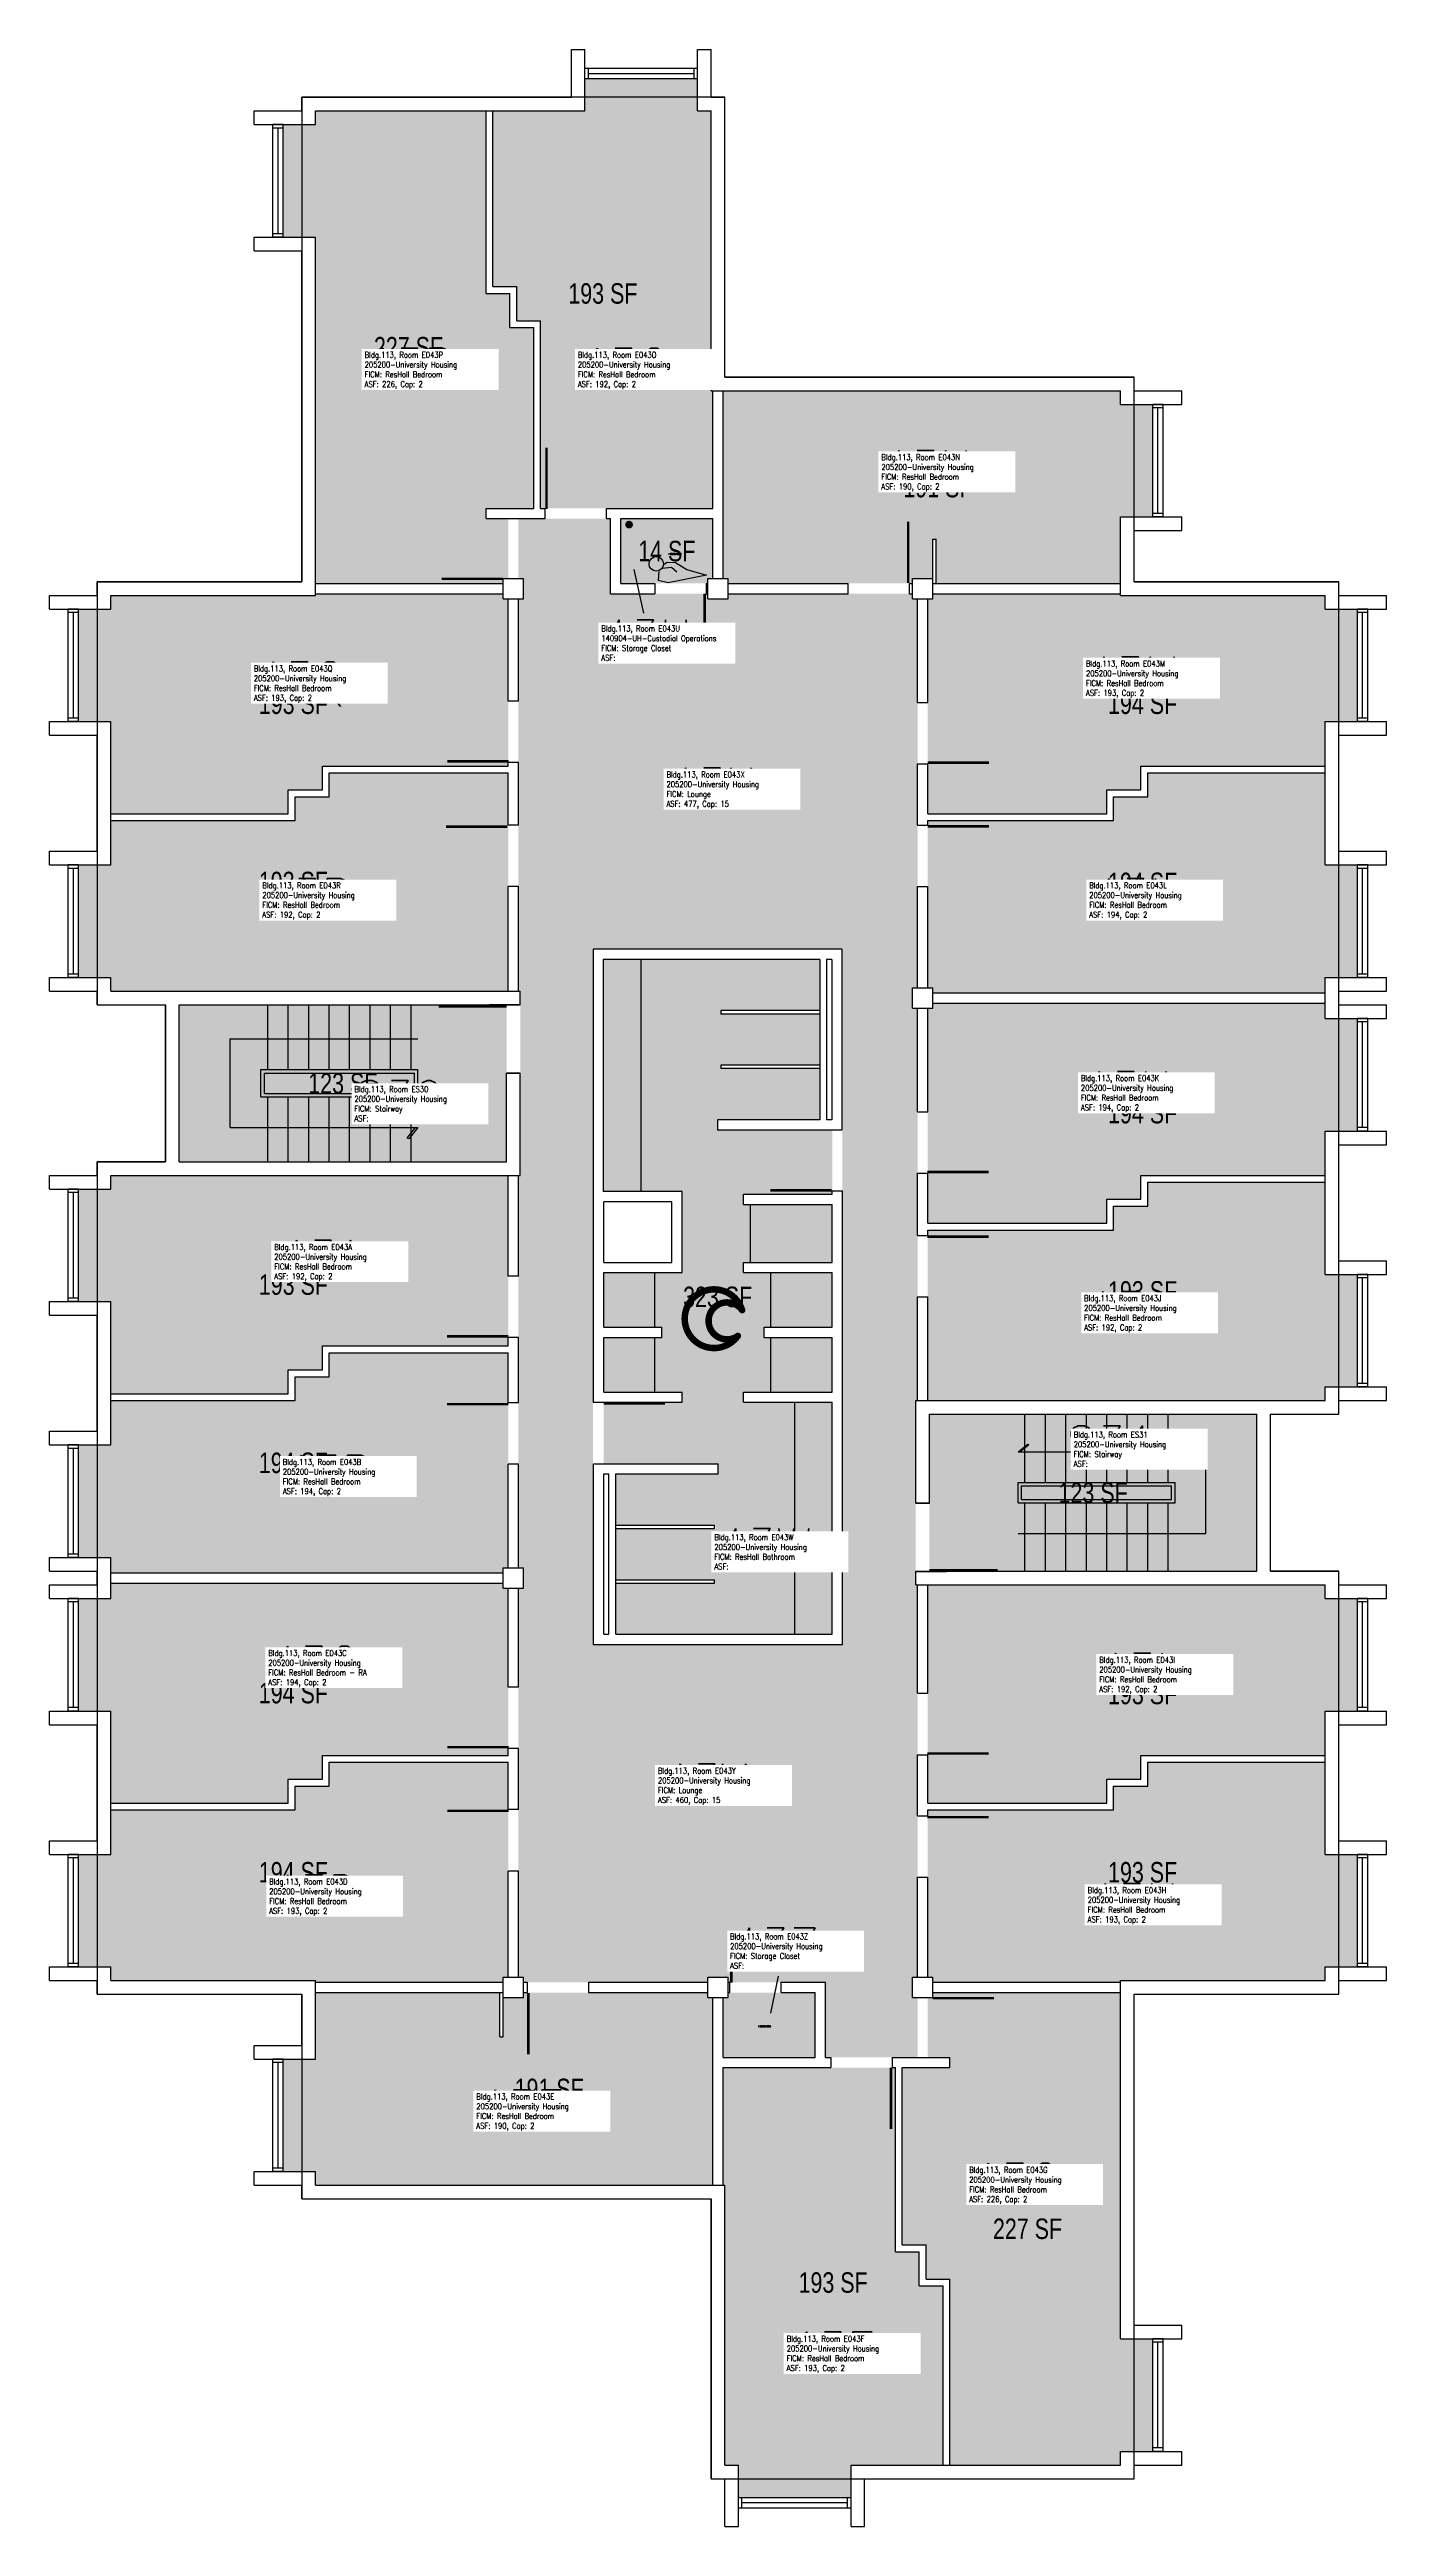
# Model space of a CAD drawing. Header units: inches. Extents: x -168 to 3268, y -1256 to 4808.
# Drawn here: x 2032 to 2816, y -1256 to 196 of the extents above; entities that cross this region are included whole.
import ezdxf
from ezdxf.enums import TextEntityAlignment as Align

# ---------------------------------------------------------------- set-up
doc = ezdxf.new("R2010")
doc.units = ezdxf.units.IN
doc.header["$LTSCALE"] = 100
doc.header["$MEASUREMENT"] = 0
doc.layers.get('0').update_dxf_attribs({"linetype": 'CONTINUOUS'})
for name, color, linetype in [('A-DOOR', 2, 'CONTINUOUS'), ('A-FLOR', 3, 'CONTINUOUS'), ('A-GLAZ', 1, 'CONTINUOUS'), ('A-GLAZ-SILL', 2, 'CONTINUOUS'), ('A-IDEN-ICON', 4, 'CONTINUOUS'), ('A-IDEN-RNUM', 7, 'CONTINUOUS'), ('A-IDEN-SNUM', 4, 'CONTINUOUS'), ('A-IDEN-VNUM', 4, 'CONTINUOUS'), ('A-SITE', 3, 'CONTINUOUS'), ('A-WALL', 5, 'CONTINUOUS'), ('AREA-TEXT', 3, 'CONTINUOUS'), ('Rooms-Category-Color', 7, 'CONTINUOUS'), ('Rooms-College-Color', 7, 'CONTINUOUS'), ('Rooms-Department-Color', 7, 'CONTINUOUS'), ('Rooms-Division-Color', 7, 'CONTINUOUS'), ('Rooms-Information', 7, 'CONTINUOUS')]:
    doc.layers.add(name, color=color, linetype=linetype)
doc.styles.add('AREA', font='arial.ttf', dxfattribs={"width": 0.75, "height": 12})
doc.styles.add('ROOMSNUMBER', font='TXT.SHX', dxfattribs={"height": 1})
doc.styles.add('ROOMVNUMBER', font='simplex.shx', dxfattribs={"width": 0.85})

# ---------------------------------------------------------------- blocks, each defined once
blk = doc.blocks.new('CPBATH')
at = {"const_width": 0.0127}
for points in [[(0.0571, 0.0168, 0.861492), (-0.0551, 0, 1)], [(-0.0551, 0, 0.726902), (0.0487, -0.0337, 1)], [(0.0571, 0.0168, 0.729002), (-0.0084, -0.0042, 1)], [(-0.0084, -0.0042, 0.609468), (0.0487, -0.0337, 1)]]:
    blk.add_lwpolyline(points, format="xyb", dxfattribs=at)
at = {"const_width": 0.00637}
for points in [[(0.0544, 0.0152, 1), (0.0599, 0.0184, 1)], [(0.0459, -0.0353, 1), (0.0515, -0.0321, 1)]]:
    blk.add_lwpolyline(points, format="xyb", close=True, dxfattribs=at)
blk = doc.blocks.new('CPCUST')
for p, q in [((0.0171, -0.0639), (0.02, -0.0466)), ((0.0262, -0.0408), (0.0446, -0.0406)), ((0.0297, -0.0341), (0.0376, -0.0302)), ((0.0376, -0.0302), (0.0533, -0.0324)), ((0.0446, -0.0406), (0.0543, -0.0505)), ((0.0533, -0.0324), (0.0745, -0.0479)), ((0.0745, -0.0479), (0.1117, -0.0625)), ((0.0358, -0.0705), (0.0171, -0.0639)), ((0.1117, -0.0625), (0.0358, -0.0705))]:
    blk.add_line(p, q)
at = {"const_width": 0.015}
blk.add_lwpolyline([(-0.03, 0.05), (0.01, -0.0193)], dxfattribs=at)
at = {"const_width": 0.0075}
blk.add_lwpolyline([(-0.0332, 0.0481, 1), (-0.0268, 0.0519, 1)], format="xyb", close=True, dxfattribs=at)
blk.add_circle((0.0158, -0.0313), 0.0141)

msp = doc.modelspace()

# ---------------------------------------------------------------- hatches: boundary and pattern name
at = {"layer": 'Rooms-Category-Color', "true_color": 0x728ef3}
for points in [[(2420, 160), (2420, 116), (2420, -4), (2421, -4), (2421, -73), (2358.6, -73), (2322.6, -73), (2320, -73), (2320, 37), (2306, 37), (2306, 57), (2292, 57), (2292, 160), (2346, 160), (2346, 179), (2412, 179), (2412, 160)], [(2188, -116), (2188, -117), (2188, 86), (2169, 86), (2169, 152), (2188, 152), (2188, 160), (2288, 160), (2288, 53), (2302, 53), (2302, 33), (2316, 33), (2316, -73), (2288, -73), (2288, -79), (2301, -79), (2301, -114), (2298, -114), (2298, -117), (2188, -117)], [(2660, -78), (2679, -78), (2679, -12), (2660, -12), (2660, -4), (2427, -4), (2427, -114), (2430, -114), (2430, -117), (2500.3, -117), (2536.3, -117), (2538, -117), (2538, -116), (2538, -114), (2550, -114), (2550, -91), (2552, -91), (2552, -117), (2660, -117)], [(2497, -535.2), (2541, -535.2), (2541, -462.7), (2541, -535.2), (2541, -462.7), (2541, -426.7), (2541, -366), (2538, -366), (2538, -354), (2541, -354), (2541, -258.7), (2541, -222.8), (2541, -186.8), (2541, -126), (2538, -126), (2538, -124), (2538, -123), (2536.3, -123), (2500.3, -123), (2430, -123), (2430, -126), (2418, -126), (2418, -123), (2417, -123), (2387, -123), (2361, -123), (2361, -79), (2358.6, -79), (2322.6, -79), (2307, -79), (2307, -114), (2310, -114), (2310, -126), (2307, -126), (2307, -185.9), (2307, -221.9), (2307, -258.7), (2307, -221.9), (2307, -258.7), (2307, -294.7), (2307, -356), (2308, -356), (2308, -364), (2308, -404), (2308, -464), (2307, -464), (2307, -523), (2307, -535.2), (2350.7, -535.2), (2350.7, -510), (2350.7, -357), (2350.7, -331.4), (2496.7, -331.4), (2496.7, -357), (2496.9, -437.4), (2496.9, -442), (2497, -473), (2497, -478)], [(2367, -117), (2367, -79), (2421, -79), (2421, -114), (2418, -114), (2418, -117), (2417, -117), (2387, -117)], [(2068, -132), (2068, -124), (2188, -124), (2188, -123), (2298, -123), (2298, -126), (2301, -126), (2301, -185.9), (2301, -224), (2192, -224), (2192, -238), (2172, -238), (2172, -252), (2068, -252), (2068, -198), (2049, -198), (2049, -132)], [(2547, -252), (2652, -252), (2652, -238), (2672, -238), (2672, -224), (2780, -224), (2780, -198), (2799, -198), (2799, -132), (2780, -132), (2780, -124), (2660, -124), (2660, -123), (2550, -123), (2550, -126), (2547, -126), (2547, -186.8), (2547, -222.8), (2547, -252), (2547, -222.8)], [(2176, -256), (2176, -242), (2196, -242), (2196, -228), (2301, -228), (2301, -258.7), (2301, -228), (2301, -258.7), (2301, -294.7), (2301, -356), (2247, -356), (2241, -356), (2162, -356), (2156, -356), (2068, -356), (2068, -348), (2049, -348), (2049, -282), (2068, -282), (2068, -256)], [(2780, -348), (2780, -357), (2550, -357), (2550, -354), (2547, -354), (2547, -256), (2656, -256), (2656, -242), (2676, -242), (2676, -228), (2780, -228), (2780, -282), (2799, -282), (2799, -348)], [(2491, -515), (2491, -487), (2491, -481), (2439, -481), (2439, -475), (2491, -475), (2491, -473), (2491, -442), (2491, -439), (2491, -437.4), (2423.9, -437.4), (2423.7, -433), (2423.7, -431.4), (2484, -431.4), (2483.7, -401.4), (2425.7, -401.4), (2425.7, -399.4), (2483.7, -399.4), (2483.7, -369.4), (2425.7, -369.4), (2425.7, -367.4), (2483.7, -367.4), (2483.7, -363), (2483.7, -337.4), (2356.7, -337.4), (2356.7, -363), (2357, -473.4), (2403, -473.4), (2403, -482), (2403, -521), (2357, -521), (2357, -542), (2357, -545), (2357, -551), (2357, -553), (2391, -553), (2391, -559), (2357, -559), (2357, -585), (2357, -591), (2403, -591), (2403, -597), (2357, -597), (2357, -630), (2357, -633), (2424, -633), (2424, -639), (2364, -639), (2364, -669), (2422, -669), (2422, -671), (2364, -671), (2364, -701), (2422, -701), (2422, -703), (2364, -703), (2364, -733), (2491, -733), (2491, -597), (2439, -597), (2439, -591), (2491, -591), (2491, -559), (2460, -559), (2451, -559), (2451, -553), (2491, -553), (2491, -523), (2491, -521), (2439, -521), (2439, -515)], [(2799, -438), (2799, -372), (2780, -372), (2780, -363), (2550, -363), (2550, -366), (2547, -366), (2547, -492), (2652, -492), (2652, -478), (2672, -478), (2672, -464), (2780, -464), (2780, -438)], [(2049, -538), (2068, -538), (2068, -592), (2172, -592), (2172, -578), (2192, -578), (2192, -564), (2301, -564), (2301, -559), (2301, -523), (2301, -464), (2068, -464), (2068, -472), (2049, -472)], [(2780, -522), (2799, -522), (2799, -588), (2780, -588), (2780, -596), (2547, -596), (2547, -535.2), (2547, -496), (2656, -496), (2656, -482), (2676, -482), (2676, -468), (2780, -468)], [(2497, -535.2), (2497, -739), (2351, -739), (2350.7, -633), (2350.7, -630), (2350.7, -597), (2350.7, -594), (2350.7, -535.2), (2307, -535.2), (2307, -597.3), (2307, -633.3), (2307, -694), (2310, -694), (2310, -706), (2307, -706), (2307, -764), (2307, -800), (2307, -835.8), (2307, -800), (2307, -835.8), (2307, -871.8), (2307, -934), (2310, -934), (2310, -937), (2312, -937), (2348, -937), (2418, -937), (2418, -934), (2430, -934), (2430, -937), (2431, -937), (2461, -937), (2487, -937), (2487, -981), (2490.2, -981), (2526.2, -981), (2541, -981), (2541, -946), (2538, -946), (2538, -934), (2541, -934), (2541, -875.4), (2541, -839.4), (2541, -803.6), (2541, -839.4), (2541, -803.6), (2541, -767.6), (2541, -704), (2540, -704), (2540, -696), (2540, -656), (2540, -596), (2541, -596), (2541, -535.2)], [(2068, -622), (2068, -596), (2176, -596), (2176, -582), (2196, -582), (2196, -568), (2301, -568), (2301, -597.3), (2301, -633.3), (2301, -694), (2298, -694), (2298, -697), (2068, -697), (2068, -688), (2049, -688), (2049, -622), (2068, -622), (2049, -622)], [(2172, -832), (2172, -818), (2192, -818), (2192, -804), (2301, -804), (2301, -764), (2301, -706), (2298, -706), (2298, -703), (2068, -703), (2068, -712), (2049, -712), (2049, -778), (2068, -778), (2068, -832)], [(2780, -778), (2780, -804), (2672, -804), (2672, -818), (2652, -818), (2652, -832), (2547, -832), (2547, -803.6), (2547, -832), (2547, -803.6), (2547, -767.6), (2547, -704), (2780, -704), (2780, -712), (2799, -712), (2799, -778)], [(2188, -937), (2298, -937), (2298, -934), (2301, -934), (2301, -871.8), (2301, -835.8), (2301, -808), (2301, -835.8), (2301, -808), (2196, -808), (2196, -822), (2176, -822), (2176, -836), (2068, -836), (2068, -862), (2049, -862), (2049, -928), (2068, -928), (2068, -936), (2188, -936)], [(2656, -836), (2656, -822), (2676, -822), (2676, -808), (2780, -808), (2780, -862), (2799, -862), (2799, -928), (2780, -928), (2780, -936), (2660, -936), (2660, -937), (2550, -937), (2550, -934), (2547, -934), (2547, -875.4), (2547, -836)], [(2169, -982), (2169, -1048), (2188, -1048), (2188, -1056), (2421, -1056), (2421, -981), (2421, -946), (2418, -946), (2418, -943), (2348, -943), (2312, -943), (2310, -943), (2310, -946), (2298, -946), (2298, -969), (2296, -969), (2296, -943), (2188, -943), (2188, -982)], [(2427, -946), (2427, -981), (2481, -981), (2481, -943), (2430, -943), (2430, -946)], [(2560, -987), (2560, -981), (2547, -981), (2547, -946), (2550, -946), (2550, -943), (2660, -943), (2660, -1146), (2679, -1146), (2679, -1212), (2660, -1212), (2660, -1220), (2560, -1220), (2560, -1111), (2546, -1111), (2546, -1091), (2532, -1091), (2532, -987)], [(2427, -987), (2490.2, -987), (2526.2, -987), (2528, -987), (2528, -1095), (2542, -1095), (2542, -1115), (2556, -1115), (2556, -1220), (2502, -1220), (2502, -1239), (2436, -1239), (2436, -1220), (2428, -1220), (2428, -1056), (2427, -1056)]]:
    msp.add_hatch(color=171, dxfattribs=at).paths.add_polyline_path(points)
at = {"layer": 'Rooms-Category-Color', "true_color": 0xadadad}
for points in [[(2156, -364), (2162, -364), (2300, -364), (2300, -404), (2300, -456), (2162, -456), (2156, -456), (2108, -456), (2108, -364)], [(2692, -696), (2740, -696), (2740, -604), (2692, -604), (2686, -604), (2548, -604), (2548, -656), (2548, -696), (2686, -696)]]:
    msp.add_hatch(color=253, dxfattribs=at).paths.add_polyline_path(points)
at = {"layer": 'Rooms-College-Color', "true_color": 0xadadad}
for points in [[(2420, 160), (2420, 116), (2420, -4), (2421, -4), (2421, -73), (2358.6, -73), (2322.6, -73), (2320, -73), (2320, 37), (2306, 37), (2306, 57), (2292, 57), (2292, 160), (2346, 160), (2346, 179), (2412, 179), (2412, 160)], [(2188, -116), (2188, -117), (2188, 86), (2169, 86), (2169, 152), (2188, 152), (2188, 160), (2288, 160), (2288, 53), (2302, 53), (2302, 33), (2316, 33), (2316, -73), (2288, -73), (2288, -79), (2301, -79), (2301, -114), (2298, -114), (2298, -117), (2188, -117)], [(2660, -78), (2679, -78), (2679, -12), (2660, -12), (2660, -4), (2427, -4), (2427, -114), (2430, -114), (2430, -117), (2500.3, -117), (2536.3, -117), (2538, -117), (2538, -116), (2538, -114), (2550, -114), (2550, -91), (2552, -91), (2552, -117), (2660, -117)], [(2497, -535.2), (2541, -535.2), (2541, -462.7), (2541, -535.2), (2541, -462.7), (2541, -426.7), (2541, -366), (2538, -366), (2538, -354), (2541, -354), (2541, -258.7), (2541, -222.8), (2541, -186.8), (2541, -126), (2538, -126), (2538, -124), (2538, -123), (2536.3, -123), (2500.3, -123), (2430, -123), (2430, -126), (2418, -126), (2418, -123), (2417, -123), (2387, -123), (2361, -123), (2361, -79), (2358.6, -79), (2322.6, -79), (2307, -79), (2307, -114), (2310, -114), (2310, -126), (2307, -126), (2307, -185.9), (2307, -221.9), (2307, -258.7), (2307, -221.9), (2307, -258.7), (2307, -294.7), (2307, -356), (2308, -356), (2308, -364), (2308, -404), (2308, -464), (2307, -464), (2307, -523), (2307, -535.2), (2350.7, -535.2), (2350.7, -510), (2350.7, -357), (2350.7, -331.4), (2496.7, -331.4), (2496.7, -357), (2496.9, -437.4), (2496.9, -442), (2497, -473), (2497, -478)], [(2367, -117), (2367, -79), (2421, -79), (2421, -114), (2418, -114), (2418, -117), (2417, -117), (2387, -117)], [(2068, -132), (2068, -124), (2188, -124), (2188, -123), (2298, -123), (2298, -126), (2301, -126), (2301, -185.9), (2301, -224), (2192, -224), (2192, -238), (2172, -238), (2172, -252), (2068, -252), (2068, -198), (2049, -198), (2049, -132)], [(2547, -252), (2652, -252), (2652, -238), (2672, -238), (2672, -224), (2780, -224), (2780, -198), (2799, -198), (2799, -132), (2780, -132), (2780, -124), (2660, -124), (2660, -123), (2550, -123), (2550, -126), (2547, -126), (2547, -186.8), (2547, -222.8), (2547, -252), (2547, -222.8)], [(2176, -256), (2176, -242), (2196, -242), (2196, -228), (2301, -228), (2301, -258.7), (2301, -228), (2301, -258.7), (2301, -294.7), (2301, -356), (2247, -356), (2241, -356), (2162, -356), (2156, -356), (2068, -356), (2068, -348), (2049, -348), (2049, -282), (2068, -282), (2068, -256)], [(2780, -348), (2780, -357), (2550, -357), (2550, -354), (2547, -354), (2547, -256), (2656, -256), (2656, -242), (2676, -242), (2676, -228), (2780, -228), (2780, -282), (2799, -282), (2799, -348)], [(2491, -515), (2491, -487), (2491, -481), (2439, -481), (2439, -475), (2491, -475), (2491, -473), (2491, -442), (2491, -439), (2491, -437.4), (2423.9, -437.4), (2423.7, -433), (2423.7, -431.4), (2484, -431.4), (2483.7, -401.4), (2425.7, -401.4), (2425.7, -399.4), (2483.7, -399.4), (2483.7, -369.4), (2425.7, -369.4), (2425.7, -367.4), (2483.7, -367.4), (2483.7, -363), (2483.7, -337.4), (2356.7, -337.4), (2356.7, -363), (2357, -473.4), (2403, -473.4), (2403, -482), (2403, -521), (2357, -521), (2357, -542), (2357, -545), (2357, -551), (2357, -553), (2391, -553), (2391, -559), (2357, -559), (2357, -585), (2357, -591), (2403, -591), (2403, -597), (2357, -597), (2357, -630), (2357, -633), (2424, -633), (2424, -639), (2364, -639), (2364, -669), (2422, -669), (2422, -671), (2364, -671), (2364, -701), (2422, -701), (2422, -703), (2364, -703), (2364, -733), (2491, -733), (2491, -597), (2439, -597), (2439, -591), (2491, -591), (2491, -559), (2460, -559), (2451, -559), (2451, -553), (2491, -553), (2491, -523), (2491, -521), (2439, -521), (2439, -515)], [(2799, -438), (2799, -372), (2780, -372), (2780, -363), (2550, -363), (2550, -366), (2547, -366), (2547, -492), (2652, -492), (2652, -478), (2672, -478), (2672, -464), (2780, -464), (2780, -438)], [(2156, -364), (2162, -364), (2300, -364), (2300, -404), (2300, -456), (2162, -456), (2156, -456), (2108, -456), (2108, -364)], [(2049, -538), (2068, -538), (2068, -592), (2172, -592), (2172, -578), (2192, -578), (2192, -564), (2301, -564), (2301, -559), (2301, -523), (2301, -464), (2068, -464), (2068, -472), (2049, -472)], [(2780, -522), (2799, -522), (2799, -588), (2780, -588), (2780, -596), (2547, -596), (2547, -535.2), (2547, -496), (2656, -496), (2656, -482), (2676, -482), (2676, -468), (2780, -468)], [(2497, -535.2), (2497, -739), (2351, -739), (2350.7, -633), (2350.7, -630), (2350.7, -597), (2350.7, -594), (2350.7, -535.2), (2307, -535.2), (2307, -597.3), (2307, -633.3), (2307, -694), (2310, -694), (2310, -706), (2307, -706), (2307, -764), (2307, -800), (2307, -835.8), (2307, -800), (2307, -835.8), (2307, -871.8), (2307, -934), (2310, -934), (2310, -937), (2312, -937), (2348, -937), (2418, -937), (2418, -934), (2430, -934), (2430, -937), (2431, -937), (2461, -937), (2487, -937), (2487, -981), (2490.2, -981), (2526.2, -981), (2541, -981), (2541, -946), (2538, -946), (2538, -934), (2541, -934), (2541, -875.4), (2541, -839.4), (2541, -803.6), (2541, -839.4), (2541, -803.6), (2541, -767.6), (2541, -704), (2540, -704), (2540, -696), (2540, -656), (2540, -596), (2541, -596), (2541, -535.2)], [(2068, -622), (2068, -596), (2176, -596), (2176, -582), (2196, -582), (2196, -568), (2301, -568), (2301, -597.3), (2301, -633.3), (2301, -694), (2298, -694), (2298, -697), (2068, -697), (2068, -688), (2049, -688), (2049, -622), (2068, -622), (2049, -622)], [(2692, -696), (2740, -696), (2740, -604), (2692, -604), (2686, -604), (2548, -604), (2548, -656), (2548, -696), (2686, -696)], [(2172, -832), (2172, -818), (2192, -818), (2192, -804), (2301, -804), (2301, -764), (2301, -706), (2298, -706), (2298, -703), (2068, -703), (2068, -712), (2049, -712), (2049, -778), (2068, -778), (2068, -832)], [(2780, -778), (2780, -804), (2672, -804), (2672, -818), (2652, -818), (2652, -832), (2547, -832), (2547, -803.6), (2547, -832), (2547, -803.6), (2547, -767.6), (2547, -704), (2780, -704), (2780, -712), (2799, -712), (2799, -778)], [(2188, -937), (2298, -937), (2298, -934), (2301, -934), (2301, -871.8), (2301, -835.8), (2301, -808), (2301, -835.8), (2301, -808), (2196, -808), (2196, -822), (2176, -822), (2176, -836), (2068, -836), (2068, -862), (2049, -862), (2049, -928), (2068, -928), (2068, -936), (2188, -936)], [(2656, -836), (2656, -822), (2676, -822), (2676, -808), (2780, -808), (2780, -862), (2799, -862), (2799, -928), (2780, -928), (2780, -936), (2660, -936), (2660, -937), (2550, -937), (2550, -934), (2547, -934), (2547, -875.4), (2547, -836)], [(2169, -982), (2169, -1048), (2188, -1048), (2188, -1056), (2421, -1056), (2421, -981), (2421, -946), (2418, -946), (2418, -943), (2348, -943), (2312, -943), (2310, -943), (2310, -946), (2298, -946), (2298, -969), (2296, -969), (2296, -943), (2188, -943), (2188, -982)], [(2427, -946), (2427, -981), (2481, -981), (2481, -943), (2430, -943), (2430, -946)], [(2560, -987), (2560, -981), (2547, -981), (2547, -946), (2550, -946), (2550, -943), (2660, -943), (2660, -1146), (2679, -1146), (2679, -1212), (2660, -1212), (2660, -1220), (2560, -1220), (2560, -1111), (2546, -1111), (2546, -1091), (2532, -1091), (2532, -987)], [(2427, -987), (2490.2, -987), (2526.2, -987), (2528, -987), (2528, -1095), (2542, -1095), (2542, -1115), (2556, -1115), (2556, -1220), (2502, -1220), (2502, -1239), (2436, -1239), (2436, -1220), (2428, -1220), (2428, -1056), (2427, -1056)]]:
    msp.add_hatch(color=253, dxfattribs=at).paths.add_polyline_path(points)
at = {"layer": 'Rooms-Department-Color', "true_color": 0x604aed}
for points in [[(2420, 160), (2420, 116), (2420, -4), (2421, -4), (2421, -73), (2358.6, -73), (2322.6, -73), (2320, -73), (2320, 37), (2306, 37), (2306, 57), (2292, 57), (2292, 160), (2346, 160), (2346, 179), (2412, 179), (2412, 160)], [(2188, -116), (2188, -117), (2188, 86), (2169, 86), (2169, 152), (2188, 152), (2188, 160), (2288, 160), (2288, 53), (2302, 53), (2302, 33), (2316, 33), (2316, -73), (2288, -73), (2288, -79), (2301, -79), (2301, -114), (2298, -114), (2298, -117), (2188, -117)], [(2660, -78), (2679, -78), (2679, -12), (2660, -12), (2660, -4), (2427, -4), (2427, -114), (2430, -114), (2430, -117), (2500.3, -117), (2536.3, -117), (2538, -117), (2538, -116), (2538, -114), (2550, -114), (2550, -91), (2552, -91), (2552, -117), (2660, -117)], [(2497, -535.2), (2541, -535.2), (2541, -462.7), (2541, -535.2), (2541, -462.7), (2541, -426.7), (2541, -366), (2538, -366), (2538, -354), (2541, -354), (2541, -258.7), (2541, -222.8), (2541, -186.8), (2541, -126), (2538, -126), (2538, -124), (2538, -123), (2536.3, -123), (2500.3, -123), (2430, -123), (2430, -126), (2418, -126), (2418, -123), (2417, -123), (2387, -123), (2361, -123), (2361, -79), (2358.6, -79), (2322.6, -79), (2307, -79), (2307, -114), (2310, -114), (2310, -126), (2307, -126), (2307, -185.9), (2307, -221.9), (2307, -258.7), (2307, -221.9), (2307, -258.7), (2307, -294.7), (2307, -356), (2308, -356), (2308, -364), (2308, -404), (2308, -464), (2307, -464), (2307, -523), (2307, -535.2), (2350.7, -535.2), (2350.7, -510), (2350.7, -357), (2350.7, -331.4), (2496.7, -331.4), (2496.7, -357), (2496.9, -437.4), (2496.9, -442), (2497, -473), (2497, -478)], [(2367, -117), (2367, -79), (2421, -79), (2421, -114), (2418, -114), (2418, -117), (2417, -117), (2387, -117)], [(2068, -132), (2068, -124), (2188, -124), (2188, -123), (2298, -123), (2298, -126), (2301, -126), (2301, -185.9), (2301, -224), (2192, -224), (2192, -238), (2172, -238), (2172, -252), (2068, -252), (2068, -198), (2049, -198), (2049, -132)], [(2547, -252), (2652, -252), (2652, -238), (2672, -238), (2672, -224), (2780, -224), (2780, -198), (2799, -198), (2799, -132), (2780, -132), (2780, -124), (2660, -124), (2660, -123), (2550, -123), (2550, -126), (2547, -126), (2547, -186.8), (2547, -222.8), (2547, -252), (2547, -222.8)], [(2176, -256), (2176, -242), (2196, -242), (2196, -228), (2301, -228), (2301, -258.7), (2301, -228), (2301, -258.7), (2301, -294.7), (2301, -356), (2247, -356), (2241, -356), (2162, -356), (2156, -356), (2068, -356), (2068, -348), (2049, -348), (2049, -282), (2068, -282), (2068, -256)], [(2780, -348), (2780, -357), (2550, -357), (2550, -354), (2547, -354), (2547, -256), (2656, -256), (2656, -242), (2676, -242), (2676, -228), (2780, -228), (2780, -282), (2799, -282), (2799, -348)], [(2491, -515), (2491, -487), (2491, -481), (2439, -481), (2439, -475), (2491, -475), (2491, -473), (2491, -442), (2491, -439), (2491, -437.4), (2423.9, -437.4), (2423.7, -433), (2423.7, -431.4), (2484, -431.4), (2483.7, -401.4), (2425.7, -401.4), (2425.7, -399.4), (2483.7, -399.4), (2483.7, -369.4), (2425.7, -369.4), (2425.7, -367.4), (2483.7, -367.4), (2483.7, -363), (2483.7, -337.4), (2356.7, -337.4), (2356.7, -363), (2357, -473.4), (2403, -473.4), (2403, -482), (2403, -521), (2357, -521), (2357, -542), (2357, -545), (2357, -551), (2357, -553), (2391, -553), (2391, -559), (2357, -559), (2357, -585), (2357, -591), (2403, -591), (2403, -597), (2357, -597), (2357, -630), (2357, -633), (2424, -633), (2424, -639), (2364, -639), (2364, -669), (2422, -669), (2422, -671), (2364, -671), (2364, -701), (2422, -701), (2422, -703), (2364, -703), (2364, -733), (2491, -733), (2491, -597), (2439, -597), (2439, -591), (2491, -591), (2491, -559), (2460, -559), (2451, -559), (2451, -553), (2491, -553), (2491, -523), (2491, -521), (2439, -521), (2439, -515)], [(2799, -438), (2799, -372), (2780, -372), (2780, -363), (2550, -363), (2550, -366), (2547, -366), (2547, -492), (2652, -492), (2652, -478), (2672, -478), (2672, -464), (2780, -464), (2780, -438)], [(2049, -538), (2068, -538), (2068, -592), (2172, -592), (2172, -578), (2192, -578), (2192, -564), (2301, -564), (2301, -559), (2301, -523), (2301, -464), (2068, -464), (2068, -472), (2049, -472)], [(2780, -522), (2799, -522), (2799, -588), (2780, -588), (2780, -596), (2547, -596), (2547, -535.2), (2547, -496), (2656, -496), (2656, -482), (2676, -482), (2676, -468), (2780, -468)], [(2497, -535.2), (2497, -739), (2351, -739), (2350.7, -633), (2350.7, -630), (2350.7, -597), (2350.7, -594), (2350.7, -535.2), (2307, -535.2), (2307, -597.3), (2307, -633.3), (2307, -694), (2310, -694), (2310, -706), (2307, -706), (2307, -764), (2307, -800), (2307, -835.8), (2307, -800), (2307, -835.8), (2307, -871.8), (2307, -934), (2310, -934), (2310, -937), (2312, -937), (2348, -937), (2418, -937), (2418, -934), (2430, -934), (2430, -937), (2431, -937), (2461, -937), (2487, -937), (2487, -981), (2490.2, -981), (2526.2, -981), (2541, -981), (2541, -946), (2538, -946), (2538, -934), (2541, -934), (2541, -875.4), (2541, -839.4), (2541, -803.6), (2541, -839.4), (2541, -803.6), (2541, -767.6), (2541, -704), (2540, -704), (2540, -696), (2540, -656), (2540, -596), (2541, -596), (2541, -535.2)], [(2068, -622), (2068, -596), (2176, -596), (2176, -582), (2196, -582), (2196, -568), (2301, -568), (2301, -597.3), (2301, -633.3), (2301, -694), (2298, -694), (2298, -697), (2068, -697), (2068, -688), (2049, -688), (2049, -622), (2068, -622), (2049, -622)], [(2172, -832), (2172, -818), (2192, -818), (2192, -804), (2301, -804), (2301, -764), (2301, -706), (2298, -706), (2298, -703), (2068, -703), (2068, -712), (2049, -712), (2049, -778), (2068, -778), (2068, -832)], [(2780, -778), (2780, -804), (2672, -804), (2672, -818), (2652, -818), (2652, -832), (2547, -832), (2547, -803.6), (2547, -832), (2547, -803.6), (2547, -767.6), (2547, -704), (2780, -704), (2780, -712), (2799, -712), (2799, -778)], [(2188, -937), (2298, -937), (2298, -934), (2301, -934), (2301, -871.8), (2301, -835.8), (2301, -808), (2301, -835.8), (2301, -808), (2196, -808), (2196, -822), (2176, -822), (2176, -836), (2068, -836), (2068, -862), (2049, -862), (2049, -928), (2068, -928), (2068, -936), (2188, -936)], [(2656, -836), (2656, -822), (2676, -822), (2676, -808), (2780, -808), (2780, -862), (2799, -862), (2799, -928), (2780, -928), (2780, -936), (2660, -936), (2660, -937), (2550, -937), (2550, -934), (2547, -934), (2547, -875.4), (2547, -836)], [(2169, -982), (2169, -1048), (2188, -1048), (2188, -1056), (2421, -1056), (2421, -981), (2421, -946), (2418, -946), (2418, -943), (2348, -943), (2312, -943), (2310, -943), (2310, -946), (2298, -946), (2298, -969), (2296, -969), (2296, -943), (2188, -943), (2188, -982)], [(2427, -946), (2427, -981), (2481, -981), (2481, -943), (2430, -943), (2430, -946)], [(2560, -987), (2560, -981), (2547, -981), (2547, -946), (2550, -946), (2550, -943), (2660, -943), (2660, -1146), (2679, -1146), (2679, -1212), (2660, -1212), (2660, -1220), (2560, -1220), (2560, -1111), (2546, -1111), (2546, -1091), (2532, -1091), (2532, -987)], [(2427, -987), (2490.2, -987), (2526.2, -987), (2528, -987), (2528, -1095), (2542, -1095), (2542, -1115), (2556, -1115), (2556, -1220), (2502, -1220), (2502, -1239), (2436, -1239), (2436, -1220), (2428, -1220), (2428, -1056), (2427, -1056)]]:
    msp.add_hatch(color=173, dxfattribs=at).paths.add_polyline_path(points)
at = {"layer": 'Rooms-Department-Color', "true_color": 0xacacac}
for points in [[(2156, -364), (2162, -364), (2300, -364), (2300, -404), (2300, -456), (2162, -456), (2156, -456), (2108, -456), (2108, -364)], [(2692, -696), (2740, -696), (2740, -604), (2692, -604), (2686, -604), (2548, -604), (2548, -656), (2548, -696), (2686, -696)]]:
    msp.add_hatch(color=253, dxfattribs=at).paths.add_polyline_path(points)
at = {"layer": 'Rooms-Division-Color', "true_color": 0x604aed}
for points in [[(2420, 160), (2420, 116), (2420, -4), (2421, -4), (2421, -73), (2358.6, -73), (2322.6, -73), (2320, -73), (2320, 37), (2306, 37), (2306, 57), (2292, 57), (2292, 160), (2346, 160), (2346, 179), (2412, 179), (2412, 160)], [(2188, -116), (2188, -117), (2188, 86), (2169, 86), (2169, 152), (2188, 152), (2188, 160), (2288, 160), (2288, 53), (2302, 53), (2302, 33), (2316, 33), (2316, -73), (2288, -73), (2288, -79), (2301, -79), (2301, -114), (2298, -114), (2298, -117), (2188, -117)], [(2660, -78), (2679, -78), (2679, -12), (2660, -12), (2660, -4), (2427, -4), (2427, -114), (2430, -114), (2430, -117), (2500.3, -117), (2536.3, -117), (2538, -117), (2538, -116), (2538, -114), (2550, -114), (2550, -91), (2552, -91), (2552, -117), (2660, -117)], [(2497, -535.2), (2541, -535.2), (2541, -462.7), (2541, -535.2), (2541, -462.7), (2541, -426.7), (2541, -366), (2538, -366), (2538, -354), (2541, -354), (2541, -258.7), (2541, -222.8), (2541, -186.8), (2541, -126), (2538, -126), (2538, -124), (2538, -123), (2536.3, -123), (2500.3, -123), (2430, -123), (2430, -126), (2418, -126), (2418, -123), (2417, -123), (2387, -123), (2361, -123), (2361, -79), (2358.6, -79), (2322.6, -79), (2307, -79), (2307, -114), (2310, -114), (2310, -126), (2307, -126), (2307, -185.9), (2307, -221.9), (2307, -258.7), (2307, -221.9), (2307, -258.7), (2307, -294.7), (2307, -356), (2308, -356), (2308, -364), (2308, -404), (2308, -464), (2307, -464), (2307, -523), (2307, -535.2), (2350.7, -535.2), (2350.7, -510), (2350.7, -357), (2350.7, -331.4), (2496.7, -331.4), (2496.7, -357), (2496.9, -437.4), (2496.9, -442), (2497, -473), (2497, -478)], [(2367, -117), (2367, -79), (2421, -79), (2421, -114), (2418, -114), (2418, -117), (2417, -117), (2387, -117)], [(2068, -132), (2068, -124), (2188, -124), (2188, -123), (2298, -123), (2298, -126), (2301, -126), (2301, -185.9), (2301, -224), (2192, -224), (2192, -238), (2172, -238), (2172, -252), (2068, -252), (2068, -198), (2049, -198), (2049, -132)], [(2547, -252), (2652, -252), (2652, -238), (2672, -238), (2672, -224), (2780, -224), (2780, -198), (2799, -198), (2799, -132), (2780, -132), (2780, -124), (2660, -124), (2660, -123), (2550, -123), (2550, -126), (2547, -126), (2547, -186.8), (2547, -222.8), (2547, -252), (2547, -222.8)], [(2176, -256), (2176, -242), (2196, -242), (2196, -228), (2301, -228), (2301, -258.7), (2301, -228), (2301, -258.7), (2301, -294.7), (2301, -356), (2247, -356), (2241, -356), (2162, -356), (2156, -356), (2068, -356), (2068, -348), (2049, -348), (2049, -282), (2068, -282), (2068, -256)], [(2780, -348), (2780, -357), (2550, -357), (2550, -354), (2547, -354), (2547, -256), (2656, -256), (2656, -242), (2676, -242), (2676, -228), (2780, -228), (2780, -282), (2799, -282), (2799, -348)], [(2491, -515), (2491, -487), (2491, -481), (2439, -481), (2439, -475), (2491, -475), (2491, -473), (2491, -442), (2491, -439), (2491, -437.4), (2423.9, -437.4), (2423.7, -433), (2423.7, -431.4), (2484, -431.4), (2483.7, -401.4), (2425.7, -401.4), (2425.7, -399.4), (2483.7, -399.4), (2483.7, -369.4), (2425.7, -369.4), (2425.7, -367.4), (2483.7, -367.4), (2483.7, -363), (2483.7, -337.4), (2356.7, -337.4), (2356.7, -363), (2357, -473.4), (2403, -473.4), (2403, -482), (2403, -521), (2357, -521), (2357, -542), (2357, -545), (2357, -551), (2357, -553), (2391, -553), (2391, -559), (2357, -559), (2357, -585), (2357, -591), (2403, -591), (2403, -597), (2357, -597), (2357, -630), (2357, -633), (2424, -633), (2424, -639), (2364, -639), (2364, -669), (2422, -669), (2422, -671), (2364, -671), (2364, -701), (2422, -701), (2422, -703), (2364, -703), (2364, -733), (2491, -733), (2491, -597), (2439, -597), (2439, -591), (2491, -591), (2491, -559), (2460, -559), (2451, -559), (2451, -553), (2491, -553), (2491, -523), (2491, -521), (2439, -521), (2439, -515)], [(2799, -438), (2799, -372), (2780, -372), (2780, -363), (2550, -363), (2550, -366), (2547, -366), (2547, -492), (2652, -492), (2652, -478), (2672, -478), (2672, -464), (2780, -464), (2780, -438)], [(2049, -538), (2068, -538), (2068, -592), (2172, -592), (2172, -578), (2192, -578), (2192, -564), (2301, -564), (2301, -559), (2301, -523), (2301, -464), (2068, -464), (2068, -472), (2049, -472)], [(2780, -522), (2799, -522), (2799, -588), (2780, -588), (2780, -596), (2547, -596), (2547, -535.2), (2547, -496), (2656, -496), (2656, -482), (2676, -482), (2676, -468), (2780, -468)], [(2497, -535.2), (2497, -739), (2351, -739), (2350.7, -633), (2350.7, -630), (2350.7, -597), (2350.7, -594), (2350.7, -535.2), (2307, -535.2), (2307, -597.3), (2307, -633.3), (2307, -694), (2310, -694), (2310, -706), (2307, -706), (2307, -764), (2307, -800), (2307, -835.8), (2307, -800), (2307, -835.8), (2307, -871.8), (2307, -934), (2310, -934), (2310, -937), (2312, -937), (2348, -937), (2418, -937), (2418, -934), (2430, -934), (2430, -937), (2431, -937), (2461, -937), (2487, -937), (2487, -981), (2490.2, -981), (2526.2, -981), (2541, -981), (2541, -946), (2538, -946), (2538, -934), (2541, -934), (2541, -875.4), (2541, -839.4), (2541, -803.6), (2541, -839.4), (2541, -803.6), (2541, -767.6), (2541, -704), (2540, -704), (2540, -696), (2540, -656), (2540, -596), (2541, -596), (2541, -535.2)], [(2068, -622), (2068, -596), (2176, -596), (2176, -582), (2196, -582), (2196, -568), (2301, -568), (2301, -597.3), (2301, -633.3), (2301, -694), (2298, -694), (2298, -697), (2068, -697), (2068, -688), (2049, -688), (2049, -622), (2068, -622), (2049, -622)], [(2172, -832), (2172, -818), (2192, -818), (2192, -804), (2301, -804), (2301, -764), (2301, -706), (2298, -706), (2298, -703), (2068, -703), (2068, -712), (2049, -712), (2049, -778), (2068, -778), (2068, -832)], [(2780, -778), (2780, -804), (2672, -804), (2672, -818), (2652, -818), (2652, -832), (2547, -832), (2547, -803.6), (2547, -832), (2547, -803.6), (2547, -767.6), (2547, -704), (2780, -704), (2780, -712), (2799, -712), (2799, -778)], [(2188, -937), (2298, -937), (2298, -934), (2301, -934), (2301, -871.8), (2301, -835.8), (2301, -808), (2301, -835.8), (2301, -808), (2196, -808), (2196, -822), (2176, -822), (2176, -836), (2068, -836), (2068, -862), (2049, -862), (2049, -928), (2068, -928), (2068, -936), (2188, -936)], [(2656, -836), (2656, -822), (2676, -822), (2676, -808), (2780, -808), (2780, -862), (2799, -862), (2799, -928), (2780, -928), (2780, -936), (2660, -936), (2660, -937), (2550, -937), (2550, -934), (2547, -934), (2547, -875.4), (2547, -836)], [(2169, -982), (2169, -1048), (2188, -1048), (2188, -1056), (2421, -1056), (2421, -981), (2421, -946), (2418, -946), (2418, -943), (2348, -943), (2312, -943), (2310, -943), (2310, -946), (2298, -946), (2298, -969), (2296, -969), (2296, -943), (2188, -943), (2188, -982)], [(2427, -946), (2427, -981), (2481, -981), (2481, -943), (2430, -943), (2430, -946)], [(2560, -987), (2560, -981), (2547, -981), (2547, -946), (2550, -946), (2550, -943), (2660, -943), (2660, -1146), (2679, -1146), (2679, -1212), (2660, -1212), (2660, -1220), (2560, -1220), (2560, -1111), (2546, -1111), (2546, -1091), (2532, -1091), (2532, -987)], [(2427, -987), (2490.2, -987), (2526.2, -987), (2528, -987), (2528, -1095), (2542, -1095), (2542, -1115), (2556, -1115), (2556, -1220), (2502, -1220), (2502, -1239), (2436, -1239), (2436, -1220), (2428, -1220), (2428, -1056), (2427, -1056)]]:
    msp.add_hatch(color=173, dxfattribs=at).paths.add_polyline_path(points)
at = {"layer": 'Rooms-Division-Color', "true_color": 0xadadad}
for points in [[(2156, -364), (2162, -364), (2300, -364), (2300, -404), (2300, -456), (2162, -456), (2156, -456), (2108, -456), (2108, -364)], [(2692, -696), (2740, -696), (2740, -604), (2692, -604), (2686, -604), (2548, -604), (2548, -656), (2548, -696), (2686, -696)]]:
    msp.add_hatch(color=253, dxfattribs=at).paths.add_polyline_path(points)

# ---------------------------------------------------------------- linework, layer by layer
at = {"layer": 'A-DOOR'}
for points in [[(2323.4, -73.3, 1.5, 1.5, 0), (2323.4, -37.3, 0, 0, 0), (2324.1, -37.3, 0, 0, -0.414214), (2358.6, -74.8, 0, 0, -0.414214)], [(2298, -114.3, 1.5, 1.5, 0), (2262, -114.3, 0, 0, 0), (2262, -113.6, 0, 0, -0.414214), (2299.5, -79.1, 0, 0, -0.414214)], [(2535.5, -116.7, 1.5, 1.5, 0), (2535.5, -80.7, 0, 0, 0), (2534.8, -80.7, 0, 0, 0.414214), (2500.3, -118.2, 0, 0, 0.414214)], [(2416.2, -123, 1.5, 1.5, 0), (2416.2, -153, 0, 0, 0), (2417, -153, 0, 0, -0.414214), (2387, -123, 0, 0, -0.414214)], [(2301.2, -221.2, 1.5, 1.5, 0), (2265.2, -221.2, 0, 0, 0), (2265.2, -220.4, 0, 0, -0.414214), (2302.7, -185.9, 0, 0, -0.414214)], [(2547, -222.1, 1.5, 1.5, 0), (2583, -222.1, 0, 0, 0), (2583, -221.3, 0, 0, 0.414214), (2545.5, -186.8, 0, 0, 0.414214)], [(2300.5, -259.5, 1.5, 1.5, 0), (2264.5, -259.5, 0, 0, 0), (2264.5, -260.2, 0, 0, 0.414214), (2302, -294.7, 0, 0, 0.414214)], [(2547, -259.4, 1.5, 1.5, 0), (2583, -259.4, 0, 0, 0), (2583, -260.2, 0, 0, -0.414214), (2545.5, -294.7, 0, 0, -0.414214)], [(2300.1, -364.9, 1.5, 1.5, 0), (2260.1, -364.9, 0, 0, 0), (2260.1, -364.1, 0, 0, 0.414214), (2300.1, -404.1, 0, 0, 0.414214)], [(2546.7, -462, 1.5, 1.5, 0), (2582.7, -462, 0, 0, 0), (2582.7, -461.2, 0, 0, 0.414214), (2545.2, -426.7, 0, 0, 0.414214)], [(2490.7, -472.7, 1.5, 1.5, 0), (2454.7, -472.7, 0, 0, 0), (2454.7, -471.9, 0, 0, -0.414214), (2492.2, -437.4, 0, 0, -0.414214)], [(2546.7, -499.9, 1.5, 1.5, 0), (2582.7, -499.9, 0, 0, 0), (2582.7, -500.7, 0, 0, -0.414214), (2545.2, -535.2, 0, 0, -0.414214)], [(2301, -558.3, 1.5, 1.5, 0), (2265, -558.3, 0, 0, 0), (2265, -557.5, 0, 0, -0.414214), (2302.5, -523, 0, 0, -0.414214)], [(2301, -598.1, 1.5, 1.5, 0), (2265, -598.1, 0, 0, 0), (2265, -598.8, 0, 0, 0.414214), (2302.5, -633.3, 0, 0, 0.414214)], [(2357, -597.7, 1.5, 1.5, 0), (2393, -597.7, 0, 0, 0), (2393, -598.5, 0, 0, -0.414214), (2355.5, -633, 0, 0, -0.414214)], [(2548, -695.4, 1.5, 1.5, 0), (2588, -695.4, 0, 0, 0), (2588, -694.6, 0, 0, 0.414214), (2546.5, -656.1, 0, 0, 0.414214)], [(2301.2, -799.2, 1.5, 1.5, 0), (2265.2, -799.2, 0, 0, 0), (2265.2, -798.5, 0, 0, -0.414214), (2302.7, -764, 0, 0, -0.414214)], [(2546.7, -802.9, 1.5, 1.5, 0), (2582.7, -802.9, 0, 0, 0), (2582.7, -802.1, 0, 0, 0.414214), (2545.2, -767.6, 0, 0, 0.414214)], [(2301.2, -836.5, 1.5, 1.5, 0), (2265.2, -836.5, 0, 0, 0), (2265.2, -837.3, 0, 0, 0.414214), (2302.7, -871.8, 0, 0, 0.414214)], [(2546.7, -840.2, 1.5, 1.5, 0), (2582.7, -840.2, 0, 0, 0), (2582.7, -840.9, 0, 0, -0.414214), (2545.2, -875.4, 0, 0, -0.414214)], [(2431.8, -937.2, 1.5, 1.5, 0), (2431.8, -907.2, 0, 0, 0), (2431, -907.2, 0, 0, -0.414214), (2461, -937.2, 0, 0, -0.414214)], [(2312.8, -943.3, 1.5, 1.5, 0), (2312.8, -979.3, 0, 0, 0), (2313.5, -979.3, 0, 0, 0.414214), (2348, -941.8, 0, 0, 0.414214)], [(2549.9, -946.3, 1.5, 1.5, 0), (2585.9, -946.3, 0, 0, 0), (2585.9, -947.1, 0, 0, -0.414214), (2548.4, -981.6, 0, 0, -0.414214)], [(2525.5, -987.1, 1.5, 1.5, 0), (2525.5, -1023.1, 0, 0, 0), (2524.7, -1023.1, 0, 0, -0.414214), (2490.2, -985.6, 0, 0, -0.414214)]]:
    msp.add_lwpolyline(points, format="xyseb", dxfattribs=at)
at = {"layer": 'A-FLOR'}
for p, q in [((2378.7, -337.4), (2378.7, -473.4)), ((2160, -402), (2160, -364)), ((2172, -402), (2172, -364)), ((2184, -402), (2184, -364)), ((2196, -402), (2196, -364)), ((2208, -402), (2208, -364)), ((2220, -402), (2220, -364)), ((2232, -402), (2232, -364)), ((2244, -402), (2244, -364)), ((2138, -384), (2248, -384)), ((2138, -436), (2138, -384)), ((2160, -456), (2160, -418)), ((2172, -456), (2172, -418)), ((2184, -456), (2184, -418)), ((2196, -456), (2196, -418)), ((2208, -456), (2208, -418)), ((2220, -456), (2220, -418)), ((2232, -456), (2232, -418)), ((2244, -456), (2244, -418)), ((2138, -436), (2248, -436)), ((2241.7, -442.1), (2246.7, -436)), ((2242.7, -442.6), (2241.7, -442.1)), ((2248, -436), (2242.7, -442.6)), ((2443, -515), (2443, -481)), ((2387, -553), (2387, -521)), ((2455, -553), (2455, -521)), ((2387, -591), (2387, -559)), ((2455, -591), (2455, -559)), ((2469, -733), (2469, -597)), ((2604, -644), (2604, -604)), ((2616, -644), (2616, -604)), ((2628, -644), (2628, -604)), ((2640, -644), (2640, -604)), ((2652, -644), (2652, -604)), ((2664, -644), (2664, -604)), ((2676, -644), (2676, -604)), ((2688, -644), (2688, -604)), ((2600.1, -626), (2605.6, -621.6)), ((2606, -622.1), (2601.1, -626)), ((2605.6, -621.6), (2606, -622.1)), ((2600, -626), (2710, -626)), ((2710, -674), (2710, -626)), ((2604, -696), (2604, -656)), ((2616, -696), (2616, -656)), ((2628, -696), (2628, -656)), ((2640, -696), (2640, -656)), ((2652, -696), (2652, -656)), ((2664, -696), (2664, -656)), ((2676, -696), (2676, -656)), ((2688, -696), (2688, -656)), ((2600, -674), (2710, -674))]:
    msp.add_line(p, q, dxfattribs=at)
at = {"layer": 'A-GLAZ'}
for p, q in [((2348, 182), (2410, 182)), ((2166, 88), (2166, 150)), ((2682, -76), (2682, -14)), ((2046, -196), (2046, -134)), ((2802, -196), (2802, -134)), ((2046, -346), (2046, -284)), ((2802, -346), (2802, -284)), ((2802, -436), (2802, -374)), ((2046, -536), (2046, -474)), ((2802, -586), (2802, -524)), ((2046, -686), (2046, -624)), ((2046, -776), (2046, -714)), ((2802, -776), (2802, -714)), ((2046, -926), (2046, -864)), ((2802, -926), (2802, -864)), ((2166, -1046), (2166, -984)), ((2682, -1210), (2682, -1148)), ((2438, -1242), (2500, -1242))]:
    msp.add_line(p, q, dxfattribs=at)
at = {"layer": 'A-GLAZ-SILL'}
for p, q in [((2348, 185), (2410, 185)), ((2348, 179), (2410, 179)), ((2163, 88), (2163, 150)), ((2169, 88), (2169, 150)), ((2679, -76), (2679, -14)), ((2685, -76), (2685, -14)), ((2043, -196), (2043, -134)), ((2049, -196), (2049, -134)), ((2799, -196), (2799, -134)), ((2805, -196), (2805, -134)), ((2043, -346), (2043, -284)), ((2049, -346), (2049, -284)), ((2799, -346), (2799, -284)), ((2805, -346), (2805, -284)), ((2799, -436), (2799, -374)), ((2805, -436), (2805, -374)), ((2043, -536), (2043, -474)), ((2049, -536), (2049, -474)), ((2799, -586), (2799, -524)), ((2805, -586), (2805, -524)), ((2043, -686), (2043, -624)), ((2049, -686), (2049, -624)), ((2043, -776), (2043, -714)), ((2049, -776), (2049, -714)), ((2799, -776), (2799, -714)), ((2805, -776), (2805, -714)), ((2043, -926), (2043, -864)), ((2049, -926), (2049, -864)), ((2799, -926), (2799, -864)), ((2805, -926), (2805, -864)), ((2163, -1046), (2163, -984)), ((2169, -1046), (2169, -984)), ((2679, -1210), (2679, -1148)), ((2685, -1210), (2685, -1148)), ((2438, -1239), (2500, -1239)), ((2438, -1245), (2500, -1245))]:
    msp.add_line(p, q, dxfattribs=at)
at = {"layer": 'A-IDEN-VNUM'}
for points in [[(2380.5, -134.5), (2374.9, -108.9)], [(2459.2, -933.4), (2454.8, -955.1)]]:
    msp.add_lwpolyline(points, dxfattribs=at)
at = {"layer": 'A-SITE'}
msp.add_lwpolyline([(2788, -116), (2668, -116), (2668, 4), (2428, 4), (2428, 168), (2180, 168), (2180, -116), (2060, -116), (2060, -364), (2100, -364), (2100, -456), (2060, -456), (2060, -944), (2180, -944), (2180, -1064), (2420, -1064), (2420, -1228), (2668, -1228), (2668, -944), (2788, -944), (2788, -696), (2748, -696), (2748, -604), (2788, -604)], close=True, dxfattribs=at)
at = {"layer": 'A-WALL'}
for p, q in [((2338, 168), (2338, 196)), ((2338, 196), (2346, 196)), ((2346, 160), (2346, 196)), ((2412, 196), (2420, 196)), ((2412, 160), (2412, 196)), ((2420, 168), (2420, 196)), ((2346, 179), (2346, 185)), ((2346, 185), (2348, 185)), ((2346, 179), (2348, 179)), ((2348, 179), (2348, 185)), ((2410, 179), (2410, 185)), ((2410, 185), (2412, 185)), ((2410, 179), (2412, 179)), ((2412, 179), (2412, 185)), ((2152, 152), (2152, 160)), ((2152, 160), (2180, 160)), ((2180, 168), (2338, 168)), ((2180, 160), (2180, 168)), ((2188, 160), (2346, 160)), ((2188, 152), (2188, 160)), ((2288, 53), (2288, 160)), ((2292, 57), (2292, 160)), ((2412, 160), (2420, 160)), ((2420, 168), (2428, 168)), ((2420, -4), (2420, 160)), ((2428, 4), (2428, 168)), ((2152, 152), (2188, 152)), ((2163, 150), (2163, 152)), ((2169, 152), (2163, 152)), ((2169, 150), (2163, 150)), ((2169, 150), (2169, 152)), ((2163, 86), (2163, 88)), ((2169, 88), (2163, 88)), ((2169, 86), (2169, 88)), ((2152, 86), (2188, 86)), ((2152, 78), (2152, 86)), ((2152, 78), (2180, 78)), ((2169, 86), (2163, 86)), ((2180, -116), (2180, 78)), ((2188, -124), (2188, 86)), ((2288, 53), (2302, 53)), ((2292, 57), (2306, 57)), ((2302, 33), (2302, 53)), ((2306, 37), (2306, 57)), ((2302, 33), (2316, 33)), ((2306, 37), (2320, 37)), ((2316, -73), (2316, 33)), ((2320, -73), (2320, 37)), ((2428, 4), (2668, 4)), ((2668, -4), (2668, 4)), ((2420, -4), (2660, -4)), ((2421, -73), (2421, -4)), ((2427, -114), (2427, -4)), ((2660, -12), (2660, -4)), ((2660, -12), (2696, -12)), ((2668, -4), (2696, -4)), ((2679, -14), (2679, -12)), ((2685, -12), (2679, -12)), ((2685, -14), (2679, -14)), ((2685, -14), (2685, -12)), ((2696, -12), (2696, -4)), ((2288, -73), (2316, -73)), ((2288, -79), (2288, -73)), ((2288, -79), (2322.6, -79)), ((2320, -73), (2322.6, -73)), ((2322.6, -79), (2322.6, -73)), ((2358.6, -73), (2421, -73)), ((2358.6, -79), (2358.6, -73)), ((2358.6, -79), (2361, -79)), ((2361, -123), (2361, -79)), ((2367, -79), (2421, -79)), ((2367, -117), (2367, -79)), ((2421, -114), (2421, -79)), ((2660, -124), (2660, -78)), ((2660, -78), (2696, -78)), ((2668, -116), (2668, -86)), ((2668, -86), (2696, -86)), ((2679, -78), (2679, -76)), ((2685, -76), (2679, -76)), ((2685, -78), (2679, -78)), ((2685, -78), (2685, -76)), ((2696, -86), (2696, -78)), ((2550, -117), (2550, -91)), ((2550, -91), (2552, -91)), ((2552, -117), (2552, -91)), ((2060, -116), (2180, -116)), ((2060, -124), (2060, -116)), ((2298, -114), (2310, -114)), ((2298, -126), (2298, -114)), ((2310, -126), (2310, -114)), ((2418, -126), (2418, -114)), ((2418, -114), (2430, -114)), ((2430, -126), (2430, -114)), ((2538, -126), (2538, -114)), ((2538, -114), (2550, -114)), ((2550, -126), (2550, -114)), ((2668, -116), (2788, -116)), ((2788, -124), (2788, -116)), ((2032, -124), (2060, -124)), ((2032, -132), (2032, -124)), ((2068, -124), (2188, -124)), ((2068, -132), (2068, -124)), ((2180, -124), (2188, -124)), ((2188, -117), (2298, -117)), ((2188, -123), (2298, -123)), ((2298, -126), (2310, -126)), ((2301, -185.9), (2301, -126)), ((2307, -185.9), (2307, -126)), ((2361, -123), (2387, -123)), ((2367, -117), (2387, -117)), ((2387, -117), (2387, -123)), ((2417, -117), (2417, -123)), ((2417, -117), (2418, -117)), ((2417, -123), (2418, -123)), ((2418, -126), (2430, -126)), ((2430, -117), (2500.3, -117)), ((2430, -123), (2500.3, -123)), ((2500.3, -123), (2500.3, -117)), ((2536.3, -123), (2536.3, -117)), ((2536.3, -117), (2538, -117)), ((2536.3, -123), (2538, -123)), ((2538, -126), (2550, -126)), ((2541, -186.8), (2541, -126)), ((2547, -186.8), (2547, -126)), ((2550, -117), (2660, -117)), ((2550, -123), (2660, -123)), ((2660, -124), (2780, -124)), ((2780, -132), (2780, -124)), ((2788, -124), (2816, -124)), ((2816, -132), (2816, -124)), ((2032, -132), (2068, -132)), ((2043, -134), (2043, -132)), ((2049, -132), (2043, -132)), ((2049, -134), (2043, -134)), ((2049, -134), (2049, -132)), ((2780, -132), (2816, -132)), ((2805, -132), (2799, -132)), ((2799, -134), (2799, -132)), ((2805, -134), (2799, -134)), ((2805, -134), (2805, -132)), ((2307, -185.9), (2301, -185.9)), ((2541, -186.8), (2547, -186.8)), ((2032, -198), (2068, -198)), ((2032, -206), (2032, -198)), ((2043, -198), (2043, -196)), ((2049, -196), (2043, -196)), ((2049, -198), (2043, -198)), ((2049, -198), (2049, -196)), ((2068, -282), (2068, -198)), ((2780, -282), (2780, -198)), ((2780, -198), (2816, -198)), ((2805, -196), (2799, -196)), ((2799, -198), (2799, -196)), ((2805, -198), (2799, -198)), ((2805, -198), (2805, -196)), ((2816, -206), (2816, -198)), ((2032, -206), (2060, -206)), ((2060, -274), (2060, -206)), ((2788, -274), (2788, -206)), ((2788, -206), (2816, -206)), ((2192, -224), (2301, -224)), ((2192, -238), (2192, -224)), ((2196, -228), (2301, -228)), ((2196, -242), (2196, -228)), ((2301, -224), (2301, -221.9)), ((2307, -221.9), (2301, -221.9)), ((2301, -258.7), (2301, -228)), ((2307, -258.7), (2307, -221.9)), ((2541, -258.7), (2541, -222.8)), ((2541, -222.8), (2547, -222.8)), ((2547, -252), (2547, -222.8)), ((2672, -224), (2780, -224)), ((2672, -238), (2672, -224)), ((2676, -228), (2780, -228)), ((2676, -242), (2676, -228)), ((2172, -238), (2192, -238)), ((2172, -252), (2172, -238)), ((2176, -242), (2196, -242)), ((2176, -256), (2176, -242)), ((2652, -252), (2652, -238)), ((2652, -238), (2672, -238)), ((2656, -242), (2676, -242)), ((2656, -256), (2656, -242)), ((2068, -252), (2172, -252)), ((2068, -256), (2176, -256)), ((2307, -258.7), (2301, -258.7)), ((2541, -258.7), (2547, -258.7)), ((2547, -252), (2652, -252)), ((2547, -256), (2656, -256)), ((2547, -258.7), (2547, -256)), ((2032, -274), (2060, -274)), ((2032, -282), (2032, -274)), ((2788, -274), (2816, -274)), ((2816, -282), (2816, -274)), ((2032, -282), (2068, -282)), ((2043, -284), (2043, -282)), ((2049, -282), (2043, -282)), ((2049, -284), (2043, -284)), ((2049, -284), (2049, -282)), ((2780, -282), (2816, -282)), ((2805, -282), (2799, -282)), ((2799, -284), (2799, -282)), ((2805, -284), (2799, -284)), ((2805, -284), (2805, -282)), ((2307, -294.7), (2301, -294.7)), ((2301, -356), (2301, -294.7)), ((2307, -356), (2307, -294.7)), ((2541, -294.7), (2547, -294.7)), ((2541, -354), (2541, -294.7)), ((2547, -354), (2547, -294.7)), ((2496.7, -331.4), (2350.7, -331.4)), ((2350.7, -331.4), (2350.7, -597)), ((2496.7, -331.4), (2496.7, -437.4)), ((2032, -348), (2068, -348)), ((2032, -356), (2032, -348)), ((2043, -348), (2043, -346)), ((2049, -346), (2043, -346)), ((2049, -348), (2043, -348)), ((2049, -348), (2049, -346)), ((2068, -356), (2068, -348)), ((2483.7, -337.4), (2356.7, -337.4)), ((2356.7, -337.4), (2356.7, -473.4)), ((2483.7, -337.4), (2483.7, -431.4)), ((2487.7, -337.4), (2487.7, -431.4)), ((2490.7, -337.4), (2487.7, -337.4)), ((2490.7, -337.4), (2490.7, -431.4)), ((2780, -348), (2816, -348)), ((2780, -372), (2780, -348)), ((2805, -346), (2799, -346)), ((2799, -348), (2799, -346)), ((2805, -348), (2799, -348)), ((2805, -348), (2805, -346)), ((2816, -356), (2816, -348)), ((2032, -356), (2060, -356)), ((2060, -364), (2060, -356)), ((2068, -356), (2308, -356)), ((2308, -364.1), (2308, -356)), ((2538, -366), (2538, -354)), ((2538, -354), (2550, -354)), ((2550, -366), (2550, -354)), ((2550, -357), (2780, -357)), ((2550, -363), (2780, -363)), ((2788, -356), (2816, -356)), ((2788, -364), (2788, -356)), ((2060, -364), (2100, -364)), ((2100, -456), (2100, -364)), ((2108, -364), (2308, -364)), ((2108, -456), (2108, -364)), ((2308, -364.1), (2290.1, -364.1)), ((2483.7, -367.4), (2425.7, -367.4)), ((2425.7, -367.4), (2425.7, -369.4)), ((2483.7, -369.4), (2425.7, -369.4)), ((2538, -366), (2550, -366)), ((2541, -426.7), (2541, -366)), ((2547, -426.7), (2547, -366)), ((2780, -372), (2816, -372)), ((2788, -364), (2816, -364)), ((2805, -372), (2799, -372)), ((2799, -374), (2799, -372)), ((2805, -374), (2799, -374)), ((2805, -374), (2805, -372)), ((2816, -372), (2816, -364)), ((2156, -402), (2248, -402)), ((2156, -418), (2156, -402)), ((2158, -404), (2246, -404)), ((2158, -416), (2158, -404)), ((2246, -416), (2246, -404)), ((2248, -418), (2248, -402)), ((2300, -456), (2300, -404)), ((2300, -404), (2308, -404)), ((2308, -404.1), (2300, -404.1)), ((2308, -464), (2308, -404)), ((2483.7, -399.4), (2425.7, -399.4)), ((2425.7, -399.4), (2425.7, -401.4)), ((2483.7, -401.4), (2425.7, -401.4)), ((2156, -418), (2248, -418)), ((2158, -416), (2246, -416)), ((2423.7, -431.4), (2423.7, -437.4)), ((2483.7, -431.4), (2423.7, -431.4)), ((2490.7, -431.4), (2487.7, -431.4)), ((2541, -426.7), (2547, -426.7)), ((2496.7, -437.4), (2423.7, -437.4)), ((2496.7, -437.4), (2490.7, -437.4)), ((2780, -438), (2816, -438)), ((2780, -522), (2780, -438)), ((2788, -446), (2816, -446)), ((2788, -514), (2788, -446)), ((2805, -436), (2799, -436)), ((2799, -438), (2799, -436)), ((2805, -438), (2799, -438)), ((2805, -438), (2805, -436)), ((2816, -446), (2816, -438)), ((2032, -464), (2060, -464)), ((2032, -472), (2032, -464)), ((2060, -456), (2100, -456)), ((2060, -464), (2060, -456)), ((2068, -464), (2308, -464)), ((2068, -472), (2068, -464)), ((2108, -456), (2300, -456)), ((2301, -523), (2301, -464)), ((2307, -523), (2307, -464)), ((2541, -499.2), (2541, -462.7)), ((2541, -462.7), (2547, -462.7)), ((2547, -492), (2547, -462.7)), ((2672, -464), (2780, -464)), ((2672, -478), (2672, -464)), ((2032, -472), (2068, -472)), ((2049, -472), (2043, -472)), ((2043, -474), (2043, -472)), ((2049, -474), (2043, -474)), ((2049, -474), (2049, -472)), ((2403, -473.4), (2356.7, -473.4)), ((2403, -521), (2403, -473.4)), ((2439, -475), (2491, -475)), ((2439, -481), (2439, -475)), ((2491, -473), (2497, -473)), ((2491, -475), (2491, -473)), ((2497, -739), (2497, -473)), ((2652, -478), (2672, -478)), ((2652, -492), (2652, -478)), ((2676, -468), (2780, -468)), ((2676, -482), (2676, -468)), ((2397, -479.4), (2357, -479.4)), ((2357, -515), (2357, -479.4)), ((2397, -515), (2397, -479.4)), ((2439, -481), (2491, -481)), ((2491, -515), (2491, -481)), ((2547, -492), (2652, -492)), ((2656, -482), (2676, -482)), ((2656, -496), (2656, -482)), ((2541, -499.2), (2547, -499.2)), ((2547, -496), (2656, -496)), ((2547, -499.2), (2547, -496)), ((2357, -515), (2397, -515)), ((2357, -553), (2357, -521)), ((2357, -521), (2403, -521)), ((2439, -515), (2491, -515)), ((2439, -521), (2439, -515)), ((2439, -521), (2491, -521)), ((2491, -553), (2491, -521)), ((2780, -522), (2816, -522)), ((2788, -514), (2816, -514)), ((2805, -522), (2799, -522)), ((2799, -524), (2799, -522)), ((2805, -524), (2805, -522)), ((2816, -522), (2816, -514)), ((2049, -536), (2043, -536)), ((2043, -538), (2043, -536)), ((2049, -538), (2049, -536)), ((2307, -523), (2301, -523)), ((2541, -596), (2541, -535.2)), ((2541, -535.2), (2547, -535.2)), ((2547, -596), (2547, -535.2)), ((2805, -524), (2799, -524)), ((2032, -538), (2068, -538)), ((2032, -546), (2032, -538)), ((2032, -546), (2060, -546)), ((2049, -538), (2043, -538)), ((2060, -614), (2060, -546)), ((2068, -622), (2068, -538)), ((2192, -564), (2301, -564)), ((2192, -578), (2192, -564)), ((2307, -559), (2301, -559)), ((2301, -564), (2301, -559)), ((2307, -597.3), (2307, -559)), ((2357, -553), (2391, -553)), ((2357, -559), (2391, -559)), ((2357, -591), (2357, -559)), ((2391, -559), (2391, -553)), ((2451, -553), (2491, -553)), ((2451, -559), (2451, -553)), ((2451, -559), (2491, -559)), ((2491, -591), (2491, -559)), ((2172, -578), (2192, -578)), ((2172, -592), (2172, -578)), ((2196, -568), (2301, -568)), ((2196, -582), (2196, -568)), ((2301, -597.3), (2301, -568)), ((2068, -592), (2172, -592)), ((2176, -582), (2196, -582)), ((2176, -596), (2176, -582)), ((2357, -591), (2403, -591)), ((2403, -597), (2403, -591)), ((2439, -591), (2491, -591)), ((2439, -597), (2439, -591)), ((2780, -588), (2816, -588)), ((2780, -596), (2780, -588)), ((2805, -586), (2799, -586)), ((2799, -588), (2799, -586)), ((2805, -588), (2799, -588)), ((2805, -588), (2805, -586)), ((2816, -596), (2816, -588)), ((2068, -596), (2176, -596)), ((2307, -597.3), (2301, -597.3)), ((2350.7, -597), (2403, -597)), ((2439, -597), (2491, -597)), ((2491, -733), (2491, -597)), ((2540, -596), (2780, -596)), ((2540, -656.1), (2540, -596)), ((2548, -604), (2740, -604)), ((2548, -656.1), (2548, -604)), ((2740, -696), (2740, -604)), ((2748, -696), (2748, -604)), ((2748, -604), (2788, -604)), ((2788, -604), (2788, -596)), ((2788, -596), (2816, -596)), ((2032, -614), (2060, -614)), ((2032, -622), (2032, -614)), ((2032, -622), (2068, -622)), ((2032, -622), (2068, -622)), ((2049, -622), (2043, -622)), ((2043, -624), (2043, -622)), ((2049, -624), (2043, -624)), ((2049, -624), (2049, -622)), ((2301, -694), (2301, -633.3)), ((2307, -633.3), (2301, -633.3)), ((2307, -694), (2307, -633.3)), ((2351, -633), (2424, -633)), ((2351, -739), (2351, -633)), ((2351, -633), (2357, -633)), ((2424, -639), (2424, -633)), ((2357, -733), (2357, -639)), ((2357, -639), (2360, -639)), ((2360, -733), (2360, -639)), ((2364, -639), (2424, -639)), ((2364, -733), (2364, -639)), ((2600, -644), (2692, -644)), ((2600, -656), (2600, -644)), ((2602, -646), (2690, -646)), ((2602, -654), (2602, -646)), ((2690, -654), (2690, -646)), ((2692, -656), (2692, -644)), ((2540, -656), (2548, -656)), ((2540, -656.1), (2548, -656.1)), ((2600, -656), (2692, -656)), ((2602, -654), (2690, -654)), ((2364, -669), (2422, -669)), ((2364, -671), (2422, -671)), ((2422, -671), (2422, -669)), ((2032, -688), (2068, -688)), ((2032, -696), (2032, -688)), ((2032, -696), (2060, -696)), ((2032, -696), (2060, -696)), ((2049, -686), (2043, -686)), ((2043, -688), (2043, -686)), ((2049, -688), (2043, -688)), ((2049, -688), (2049, -686)), ((2060, -704), (2060, -696)), ((2068, -712), (2068, -688)), ((2298, -694), (2310, -694)), ((2298, -706), (2298, -694)), ((2310, -706), (2310, -694)), ((2540, -696), (2740, -696)), ((2540, -704), (2540, -696)), ((2540, -696.1), (2558, -696.1)), ((2748, -696), (2788, -696)), ((2788, -704), (2788, -696)), ((2032, -704), (2060, -704)), ((2032, -704), (2060, -704)), ((2032, -712), (2032, -704)), ((2068, -697), (2298, -697)), ((2068, -703), (2298, -703)), ((2298, -706), (2310, -706)), ((2301, -764), (2301, -706)), ((2307, -764), (2307, -706)), ((2364, -701), (2422, -701)), ((2364, -703), (2422, -703)), ((2422, -703), (2422, -701)), ((2540, -704), (2780, -704)), ((2541, -767.6), (2541, -704)), ((2547, -767.6), (2547, -704)), ((2780, -712), (2780, -704)), ((2788, -704), (2816, -704)), ((2816, -712), (2816, -704)), ((2032, -712), (2068, -712)), ((2049, -712), (2043, -712)), ((2043, -714), (2043, -712)), ((2049, -714), (2043, -714)), ((2049, -714), (2049, -712)), ((2780, -712), (2816, -712)), ((2805, -712), (2799, -712)), ((2799, -714), (2799, -712)), ((2805, -714), (2799, -714)), ((2805, -714), (2805, -712)), ((2351, -739), (2497, -739)), ((2357, -733), (2360, -733)), ((2364, -733), (2491, -733)), ((2307, -764), (2301, -764)), ((2541, -767.6), (2547, -767.6)), ((2032, -778), (2068, -778)), ((2032, -786), (2032, -778)), ((2049, -776), (2043, -776)), ((2043, -778), (2043, -776)), ((2049, -778), (2043, -778)), ((2049, -778), (2049, -776)), ((2068, -862), (2068, -778)), ((2780, -778), (2816, -778)), ((2780, -862), (2780, -778)), ((2805, -776), (2799, -776)), ((2799, -778), (2799, -776)), ((2805, -778), (2799, -778)), ((2805, -778), (2805, -776)), ((2816, -786), (2816, -778)), ((2032, -786), (2060, -786)), ((2060, -854), (2060, -786)), ((2788, -786), (2816, -786)), ((2788, -854), (2788, -786)), ((2192, -804), (2301, -804)), ((2192, -818), (2192, -804)), ((2196, -808), (2301, -808)), ((2196, -822), (2196, -808)), ((2307, -800), (2301, -800)), ((2301, -804), (2301, -800)), ((2301, -835.8), (2301, -808)), ((2307, -835.8), (2307, -800)), ((2541, -839.4), (2541, -803.6)), ((2541, -803.6), (2547, -803.6)), ((2547, -832), (2547, -803.6)), ((2672, -804), (2780, -804)), ((2672, -818), (2672, -804)), ((2676, -808), (2780, -808)), ((2676, -822), (2676, -808)), ((2172, -818), (2192, -818)), ((2172, -832), (2172, -818)), ((2176, -822), (2196, -822)), ((2176, -836), (2176, -822)), ((2652, -818), (2672, -818)), ((2652, -832), (2652, -818)), ((2656, -822), (2676, -822)), ((2656, -836), (2656, -822)), ((2068, -832), (2172, -832)), ((2068, -836), (2176, -836)), ((2307, -835.8), (2301, -835.8)), ((2541, -839.4), (2547, -839.4)), ((2547, -832), (2652, -832)), ((2547, -836), (2656, -836)), ((2547, -839.4), (2547, -836)), ((2032, -854), (2060, -854)), ((2032, -862), (2032, -854)), ((2788, -854), (2816, -854)), ((2816, -862), (2816, -854)), ((2032, -862), (2068, -862)), ((2049, -862), (2043, -862)), ((2043, -864), (2043, -862)), ((2049, -864), (2043, -864)), ((2049, -864), (2049, -862)), ((2780, -862), (2816, -862)), ((2805, -862), (2799, -862)), ((2799, -864), (2799, -862)), ((2805, -864), (2799, -864)), ((2805, -864), (2805, -862)), ((2301, -934), (2301, -871.8)), ((2307, -871.8), (2301, -871.8)), ((2307, -934), (2307, -871.8)), ((2541, -934), (2541, -875.4)), ((2541, -875.4), (2547, -875.4)), ((2547, -934), (2547, -875.4)), ((2032, -928), (2068, -928)), ((2032, -936), (2032, -928)), ((2049, -926), (2043, -926)), ((2043, -928), (2043, -926)), ((2049, -928), (2043, -928)), ((2049, -928), (2049, -926)), ((2068, -936), (2068, -928)), ((2780, -928), (2816, -928)), ((2780, -936), (2780, -928)), ((2805, -926), (2799, -926)), ((2799, -928), (2799, -926)), ((2805, -928), (2799, -928)), ((2805, -928), (2805, -926)), ((2816, -936), (2816, -928)), ((2032, -936), (2060, -936)), ((2060, -944), (2060, -936)), ((2068, -936), (2188, -936)), ((2068, -936), (2188, -936)), ((2188, -982), (2188, -936)), ((2188, -937), (2298, -937)), ((2188, -943), (2298, -943)), ((2296, -969), (2296, -943)), ((2298, -934), (2310, -934)), ((2298, -946), (2298, -934)), ((2298, -969), (2298, -943)), ((2310, -946), (2310, -934)), ((2310, -937), (2312, -937)), ((2310, -943), (2312, -943)), ((2312, -937), (2312, -943)), ((2348, -937), (2418, -937)), ((2348, -937), (2348, -943)), ((2348, -943), (2418, -943)), ((2418, -934), (2430, -934)), ((2418, -946), (2418, -934)), ((2430, -946), (2430, -934)), ((2430, -937), (2431, -937)), ((2430, -943), (2431, -943)), ((2431, -943), (2431, -937)), ((2461, -937), (2487, -937)), ((2461, -943), (2461, -937)), ((2461, -943), (2481, -943)), ((2481, -981), (2481, -943)), ((2487, -981), (2487, -937)), ((2538, -934), (2550, -934)), ((2538, -946), (2538, -934)), ((2550, -946), (2550, -934)), ((2550, -937), (2660, -937)), ((2550, -943), (2660, -943)), ((2660, -1146), (2660, -936)), ((2660, -936), (2780, -936)), ((2788, -936), (2816, -936)), ((2788, -944), (2788, -936)), ((2060, -944), (2180, -944)), ((2068, -944), (2180, -944)), ((2180, -974), (2180, -944)), ((2298, -946), (2310, -946)), ((2418, -946), (2430, -946)), ((2421, -1056), (2421, -946)), ((2427, -981), (2427, -946)), ((2538, -946), (2550, -946)), ((2668, -1138), (2668, -944)), ((2668, -944), (2788, -944)), ((2296, -969), (2298, -969)), ((2152, -982), (2152, -974)), ((2152, -974), (2180, -974)), ((2152, -982), (2188, -982)), ((2169, -982), (2163, -982)), ((2163, -984), (2163, -982)), ((2169, -984), (2163, -984)), ((2169, -984), (2169, -982)), ((2427, -981), (2481, -981)), ((2427, -987), (2490.2, -987)), ((2427, -1056), (2427, -987)), ((2487, -981), (2490.2, -981)), ((2490.2, -981), (2490.2, -987)), ((2526.2, -981), (2526.2, -987)), ((2526.2, -981), (2560, -981)), ((2526.2, -987), (2528, -987)), ((2528, -1095), (2528, -987)), ((2532, -1091), (2532, -987)), ((2532, -987), (2560, -987)), ((2560, -987), (2560, -981)), ((2152, -1048), (2188, -1048)), ((2152, -1056), (2152, -1048)), ((2152, -1056), (2180, -1056)), ((2169, -1046), (2163, -1046)), ((2163, -1048), (2163, -1046)), ((2169, -1048), (2163, -1048)), ((2169, -1048), (2169, -1046)), ((2180, -1064), (2180, -1056)), ((2188, -1056), (2188, -1048)), ((2188, -1056), (2428, -1056)), ((2428, -1220), (2428, -1056)), ((2180, -1064), (2420, -1064)), ((2420, -1228), (2420, -1064)), ((2528, -1095), (2542, -1095)), ((2532, -1091), (2546, -1091)), ((2542, -1115), (2542, -1095)), ((2546, -1111), (2546, -1091)), ((2542, -1115), (2556, -1115)), ((2546, -1111), (2560, -1111)), ((2556, -1220), (2556, -1115)), ((2560, -1220), (2560, -1111)), ((2660, -1146), (2696, -1146)), ((2668, -1138), (2696, -1138)), ((2679, -1148), (2679, -1146)), ((2685, -1146), (2679, -1146)), ((2685, -1148), (2685, -1146)), ((2696, -1146), (2696, -1138)), ((2685, -1148), (2679, -1148)), ((2660, -1212), (2696, -1212)), ((2660, -1220), (2660, -1212)), ((2679, -1212), (2679, -1210)), ((2685, -1210), (2679, -1210)), ((2685, -1212), (2679, -1212)), ((2685, -1212), (2685, -1210)), ((2696, -1220), (2696, -1212)), ((2420, -1228), (2428, -1228)), ((2428, -1220), (2436, -1220)), ((2428, -1256), (2428, -1228)), ((2436, -1256), (2436, -1220)), ((2502, -1220), (2660, -1220)), ((2502, -1256), (2502, -1220)), ((2510, -1228), (2668, -1228)), ((2510, -1256), (2510, -1228)), ((2668, -1220), (2696, -1220)), ((2668, -1228), (2668, -1220)), ((2436, -1239), (2438, -1239)), ((2436, -1245), (2436, -1239)), ((2436, -1245), (2438, -1245)), ((2438, -1245), (2438, -1239)), ((2500, -1239), (2502, -1239)), ((2500, -1245), (2500, -1239)), ((2500, -1245), (2502, -1245)), ((2502, -1245), (2502, -1239)), ((2428, -1256), (2436, -1256)), ((2502, -1256), (2510, -1256))]:
    msp.add_line(p, q, dxfattribs=at)

# ---------------------------------------------------------------- block references
at = {"layer": 'A-IDEN-ICON', "xscale": 299.9999999976438, "yscale": 299.9999999976438, "zscale": 299.9999999976438, "rotation": 5.335105740636606}
msp.add_blockref('CPCUST', (2382.2, -96.6), dxfattribs=at)
at = {"layer": 'A-IDEN-ICON', "xscale": 300, "yscale": 300, "zscale": 300}
msp.add_blockref('CPBATH', (2421, -548), dxfattribs=at)

# ---------------------------------------------------------------- texts
at = {"layer": 'A-IDEN-RNUM', "style": 'ROOMSNUMBER', "width": 0.85}
for s, p in [('0043-P0', (2243, 9)), ('0043-O0', (2369, 9)), ('0043-N0', (2546, -51)), ('0043-U0', (2398.7, -99.8)), ('0043-M0', (2667, -172)), ('0043-Q0', (2179, -176)), ('0043-X0', (2420, -237)), ('0043-R0', (2183, -302)), ('0043-L0', (2667, -302)), ('0S30-00', (2237, -420.3)), ('0043-K0', (2663, -415)), ('0043-A0', (2191, -514)), ('0043-J0', (2663, -544)), ('0S31-00', (2654.5, -622.8)), ('0043-B0', (2195, -640)), ('0043-W0', (2451, -683)), ('0043-C0', (2187, -752)), ('0043-I0', (2667, -756)), ('0043-Y0', (2416, -821)), ('0043-D0', (2187, -886)), ('0043-H0', (2667, -891)), ('0043-Z0', (2451.2, -962.9)), ('0043-E0', (2308, -1012)), ('0043-G0', (2598, -1055)), ('0043-F0', (2490, -1154))]:
    msp.add_text(s, height=1, dxfattribs=at).set_placement(p, align=Align.MIDDLE)
at = {"layer": 'A-IDEN-SNUM', "style": 'ROOMSNUMBER', "width": 0.85}
for s, p in [('1130E043P0', (2243, 9)), ('1130E043O0', (2369, 9)), ('1130E043N0', (2546, -51)), ('1130E043U0', (2398.7, -99.8)), ('1130E043M0', (2667, -172)), ('1130E043Q0', (2179, -176)), ('1130E043X0', (2420, -237)), ('1130E043R0', (2183, -302)), ('1130E043L0', (2667, -302)), ('1130ES3000', (2237, -420.3)), ('1130E043K0', (2663, -415)), ('1130E043A0', (2191, -514)), ('1130E043J0', (2663, -544)), ('1130ES3100', (2654.5, -622.8)), ('1130E043B0', (2195, -640)), ('1130E043W0', (2451, -683)), ('1130E043C0', (2187, -752)), ('1130E043I0', (2667, -756)), ('1130E043Y0', (2416, -821)), ('1130E043D0', (2187, -886)), ('1130E043H0', (2667, -891)), ('1130E043Z0', (2451.2, -962.9)), ('1130E043E0', (2308, -1012)), ('1130E043G0', (2598, -1055)), ('1130E043F0', (2490, -1154))]:
    msp.add_text(s, height=1, dxfattribs=at).set_placement(p, align=Align.MIDDLE)
at = {"layer": 'A-IDEN-VNUM', "style": 'ROOMVNUMBER', "width": 0.85}
for s, p in [('43P', (2243, 9)), ('43O', (2369, 9)), ('43N', (2546, -51)), ('43U', (2381.8, -150.3)), ('43Q', (2179, -176)), ('43M', (2667, -172)), ('43X', (2420, -237)), ('43R', (2183, -302)), ('43L', (2667, -302)), ('43K', (2663, -415)), ('S30', (2237, -420.3)), ('43A', (2191, -514)), ('43J', (2663, -544)), ('S31', (2654.5, -622.8)), ('43B', (2195, -640)), ('43W', (2451, -683)), ('43C', (2187, -752)), ('43I', (2667, -756)), ('43Y', (2416, -821)), ('43D', (2187, -886)), ('43H', (2667, -891)), ('43Z', (2457.3, -917)), ('43E', (2308, -1012)), ('43G', (2598, -1055)), ('43F', (2490, -1154))]:
    msp.add_text(s, height=24, dxfattribs=at).set_placement(p, align=Align.MIDDLE)
at = {"layer": 'AREA-TEXT', "style": 'AREA', "width": 0.75}
for s, p in [('193 SF', (2356.5, 53)), ('227 SF', (2242.5, 21.5)), ('191 SF', (2553, -60.5)), ('14 SF', (2394, -98)), ('193 SF', (2175, -187.5)), ('194 SF', (2673, -187.5)), ('193 SF', (2175, -292)), ('194 SF', (2673, -292.5)), ('123 SF', (2204, -410)), ('194 SF', (2673, -427.5)), ('193 SF', (2175, -528)), ('323 SF', (2423.8, -535.2)), ('193 SF', (2673, -532)), ('194 SF', (2175, -632.5)), ('123 SF', (2644, -650)), ('194 SF', (2175, -767.5)), ('193 SF', (2673, -768)), ('194 SF', (2175, -872.5)), ('193 SF', (2673, -872.5)), ('191 SF', (2325, -999.5)), ('227 SF', (2605.5, -1081.5)), ('193 SF', (2491.5, -1113))]:
    msp.add_text(s, height=12, dxfattribs=at).set_placement(p, align=Align.MIDDLE_CENTER)

# ---------------------------------------------------------------- next in the draw order: texts
at = {"layer": 'Rooms-Information', "char_height": 3.429, "width": 76.8, "attachment_point": 7, "style": 'ROOMVNUMBER', "bg_fill": 3, "box_fill_scale": 1.5, "bg_fill_color": 256, "bg_fill_true_color": 13158600, "bg_fill_transparency": 0}
for s, insert in [('Bldg.113, Room E043P^M^J205200-University Housing^M^JFICM: ResHall Bedroom^M^JASF: 226, Cap: 2', (2216.8, -3)), ('Bldg.113, Room E043O^M^J205200-University Housing^M^JFICM: ResHall Bedroom^M^JASF: 192, Cap: 2', (2341.8, -3)), ('Bldg.113, Room E043N^M^J205200-University Housing^M^JFICM: ResHall Bedroom^M^JASF: 190, Cap: 2', (2519.8, -63)), ('Bldg.113, Room E043U^M^J140904-UH-Custodial Operations^M^JFICM: Storage Closet^M^JASF: ', (2355.6, -162.3)), ('Bldg.113, Room E043Q^M^J205200-University Housing^M^JFICM: ResHall Bedroom^M^JASF: 193, Cap: 2', (2151.8, -186.9)), ('Bldg.113, Room E043M^M^J205200-University Housing^M^JFICM: ResHall Bedroom^M^JASF: 193, Cap: 2', (2639.8, -184)), ('Bldg.113, Room E043X^M^J205200-University Housing^M^JFICM: Lounge^M^JASF: 477, Cap: 15', (2393.8, -249)), ('Bldg.113, Room E043R^M^J205200-University Housing^M^JFICM: ResHall Bedroom^M^JASF: 192, Cap: 2', (2156.8, -314)), ('Bldg.113, Room E043L^M^J205200-University Housing^M^JFICM: ResHall Bedroom^M^JASF: 194, Cap: 2', (2641.7, -314)), ('Bldg.113, Room E043K^M^J205200-University Housing^M^JFICM: ResHall Bedroom^M^JASF: 194, Cap: 2', (2636.8, -427)), ('Bldg.113, Room ES30^M^J205200-University Housing^M^JFICM: Stairway^M^JASF: ', (2210.8, -432.3)), ('Bldg.113, Room E043A^M^J205200-University Housing^M^JFICM: ResHall Bedroom^M^JASF: 192, Cap: 2', (2163.8, -526)), ('Bldg.113, Room E043J^M^J205200-University Housing^M^JFICM: ResHall Bedroom^M^JASF: 192, Cap: 2', (2638.7, -556)), ('Bldg.113, Room ES31^M^J205200-University Housing^M^JFICM: Stairway^M^JASF: ', (2632.6, -634.8)), ('Bldg.113, Room E043B^M^J205200-University Housing^M^JFICM: ResHall Bedroom^M^JASF: 194, Cap: 2', (2168.8, -652)), ('Bldg.113, Room E043W^M^J205200-University Housing^M^JFICM: ResHall Bathroom^M^JASF: ', (2421.9, -695)), ('Bldg.113, Room E043C^M^J205200-University Housing^M^JFICM: ResHall Bedroom - RA^M^JASF: 194, Cap: 2', (2160.3, -764)), ('Bldg.113, Room E043I^M^J205200-University Housing^M^JFICM: ResHall Bedroom^M^JASF: 192, Cap: 2', (2647.6, -768)), ('Bldg.113, Room E043Y^M^J205200-University Housing^M^JFICM: Lounge^M^JASF: 460, Cap: 15', (2388.8, -833)), ('Bldg.113, Room E043D^M^J205200-University Housing^M^JFICM: ResHall Bedroom^M^JASF: 193, Cap: 2', (2160.8, -898)), ('Bldg.113, Room E043H^M^J205200-University Housing^M^JFICM: ResHall Bedroom^M^JASF: 193, Cap: 2', (2640.8, -903)), ('Bldg.113, Room E043Z^M^J205200-University Housing^M^JFICM: Storage Closet^M^JASF: ', (2431.1, -929)), ('Bldg.113, Room E043E^M^J205200-University Housing^M^JFICM: ResHall Bedroom^M^JASF: 190, Cap: 2', (2282.3, -1024)), ('Bldg.113, Room E043G^M^J205200-University Housing^M^JFICM: ResHall Bedroom^M^JASF: 226, Cap: 2', (2571.3, -1067)), ('Bldg.113, Room E043F^M^J205200-University Housing^M^JFICM: ResHall Bedroom^M^JASF: 193, Cap: 2', (2464.3, -1166))]:
    msp.add_mtext(s, dxfattribs=dict(at, insert=insert))

doc.saveas('drawing.dxf')
